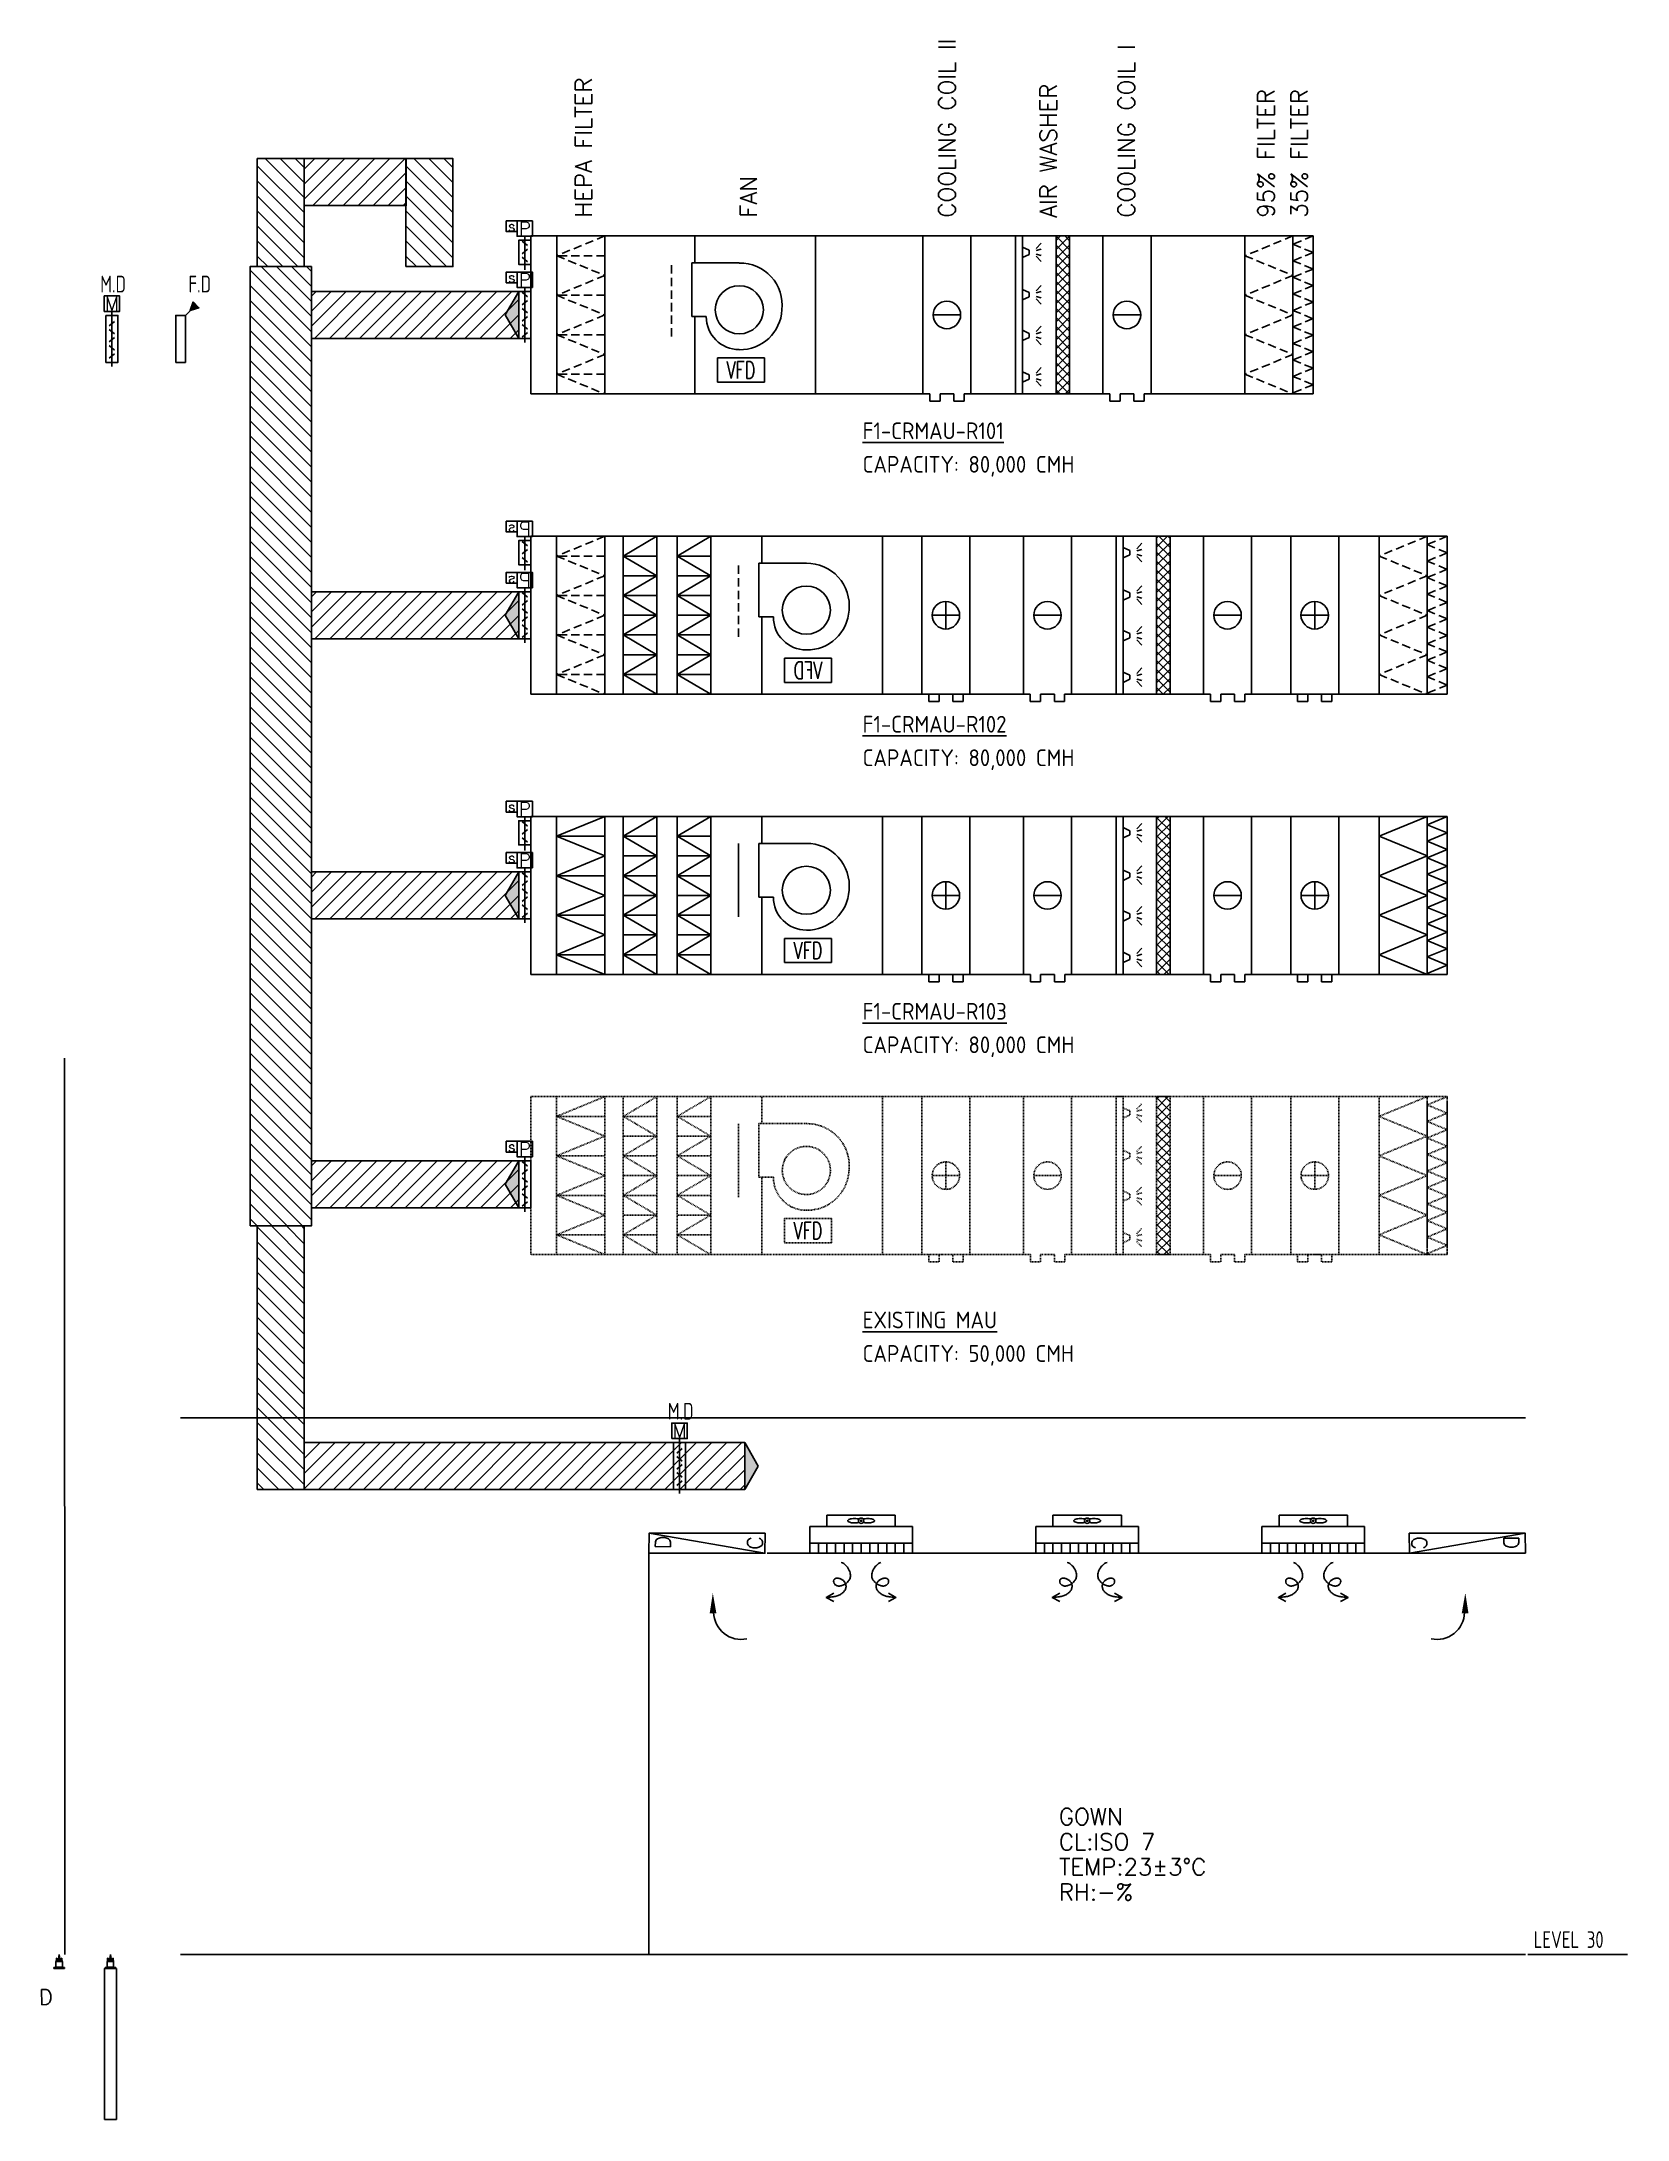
# Model space of a CAD drawing. Extents: x 41366 to 43339, y 84937 to 85507.
# Drawn here: x 43102.7 to 43339.2, y 85184.8 to 85494.6 of the extents above.
import ezdxf
from ezdxf.enums import TextEntityAlignment as Align

# ---------------------------------------------------------------- set-up
doc = ezdxf.new("R2010")
doc.units = 0
doc.header["$LTSCALE"] = 10
doc.linetypes.add('HIDDEN', pattern=[9.525, 6.35, -3.175])
doc.linetypes.add('HIDDEN2', pattern=[0.1875, 0.125, -0.0625])
for name, color, linetype in [('A-DETL-01', 1, 'Continuous'), ('M-CEQPM-MAU', 22, 'Continuous'), ('M-CEQPM-TEXT', 3, 'Continuous'), ('M-CMDUCT-LINE', 15, 'Continuous'), ('M-CMDUCT-TEXT', 3, 'Continuous'), ('M-EQPM-TXT', 4, 'Continuous'), ('M-HVAC-CMDUCT', 150, 'Continuous'), ('M-HVAC-DAPR', 2, 'Continuous'), ('U-EX-TXT', 4, 'Continuous')]:
    doc.layers.add(name, color=color, linetype=linetype)
doc.styles.add('AA-TXT', font='isocp.shx', dxfattribs={"bigfont": 'chineset.shx'})
doc.styles.add('STDTEXT', font='simplex.shx', dxfattribs={"bigfont": 'china.shx'})

msp = doc.modelspace()

# ---------------------------------------------------------------- texts
at = {"layer": 'M-CEQPM-MAU', "ltscale": 0.1, "style": 'STDTEXT', "width": 0.7}
msp.add_text('VFD', height=2.5, dxfattribs=at).set_placement((43217.015, 85359.083), align=Align.MIDDLE)
at = {"layer": 'M-CEQPM-MAU', "color": 252, "linetype": 'HIDDEN2', "ltscale": 0.1, "style": 'STDTEXT', "width": 0.7}
msp.add_text('VFD', height=2.5, dxfattribs=at).set_placement((43217.015, 85317.303), align=Align.MIDDLE)
at = {"layer": 'M-CEQPM-MAU', "style": 'STDTEXT'}
for s, rotation, p in [('D', 89, (43195.385, 85270.828)), ('C', 89, (43209.11, 85270.731)), ('C', 271, (43308.186, 85270.731)), ('D', 271, (43321.911, 85270.828)), ('D', 1, (43103.376, 85203.015))]:
    msp.add_text(s, height=2.25, rotation=rotation, dxfattribs=at).set_placement(p, align=Align.MIDDLE)
at = {"layer": 'M-CEQPM-TEXT', "style": 'AA-TXT', "width": 0.8}
msp.add_text('LEVEL 30', height=2.5, dxfattribs=at).set_placement((43325.23, 85210.342))
at = {"layer": 'M-CMDUCT-TEXT', "style": 'STDTEXT'}
for s, p in [('GOWN', (43254.44, 85229.93)), ('CL:ISO 7', (43254.44, 85226.18)), ('TEMP:23%%P3%%DC', (43254.44, 85222.43)), ('RH:-%%%', (43254.44, 85218.68))]:
    msp.add_text(s, height=2.5, dxfattribs=at).set_placement(p, align=Align.MIDDLE_LEFT)
at = {"layer": 'M-EQPM-TXT', "style": 'AA-TXT'}
for s, p in [('%%UF1-CRMAU-R101', (43225.157, 85435.332)), ('%%UF1-CRMAU-R102', (43225.157, 85391.577)), ('%%UF1-CRMAU-R103', (43225.157, 85348.773)), ('%%UEXISTING MAU', (43225.157, 85302.74))]:
    msp.add_text(s, height=2.5, dxfattribs=at).set_placement(p)
at = {"layer": 'M-EQPM-TXT', "color": 3, "style": 'AA-TXT'}
for s, p in [('CAPACITY: 80,000 CMH', (43225.157, 85430.332)), ('CAPACITY: 80,000 CMH', (43225.157, 85386.577)), ('CAPACITY: 80,000 CMH', (43225.157, 85343.773)), ('CAPACITY: 50,000 CMH', (43225.157, 85297.74))]:
    msp.add_text(s, height=2.5, dxfattribs=at).set_placement(p)
at = {"layer": 'M-HVAC-DAPR', "style": 'STDTEXT'}
for p in [(43113.22, 85455.54), (43197.854, 85287.463)]:
    msp.add_text('M', height=2, dxfattribs=at).set_placement(p, align=Align.MIDDLE)
at = {"layer": 'M-HVAC-DAPR', "ltscale": 0.1, "style": 'STDTEXT'}
for s, height, p in [('s', 1.5, (43172.833, 85380.531)), ('P', 2, (43174.783, 85380.181)), ('P', 2, (43174.783, 85372.547)), ('s', 1.5, (43172.833, 85372.897)), ('P', 2, (43174.783, 85329.483)), ('s', 1.5, (43172.833, 85329.833))]:
    msp.add_text(s, height=height, dxfattribs=at).set_placement(p, align=Align.MIDDLE)
at = {"layer": 'U-EX-TXT', "style": 'AA-TXT', "width": 0.8}
for s, p in [('M.D', (43113.395, 85458.462)), ('F.D', (43126.315, 85458.462)), ('M.D', (43198.029, 85290.384))]:
    msp.add_text(s, height=2.5, dxfattribs=at).set_placement(p, align=Align.MIDDLE_CENTER)

# ---------------------------------------------------------------- blocks, each defined once
blk = doc.blocks.new('A$Ccbe076c2')
at = {"layer": 'M-CEQPM-MAU'}
h = blk.add_hatch(dxfattribs=at)
h.set_pattern_fill('ANSI37', color=256, scale=0.3, style=0)
h.set_pattern_definition([(135, (42153.1325, 84960.1884), (0.6735192, 0.6735192), []), (45, (42153.1325, 84960.1884), (0.6735192, -0.6735192), [])])
h.paths.add_polyline_path([(41933.61, 85495.62), (41933.61, 85472.06), (41935.61, 85472.06), (41935.61, 85495.62)])
at = {"layer": 'M-HVAC-CMDUCT'}
blk.add_hatch(color=256, dxfattribs=at).paths.add_polyline_path([(42030.73, 85480.34), (42032.75, 85483.84), (42030.73, 85487.34)])
at = {"layer": 'M-CEQPM-MAU'}
for p, q in [((41892.27, 85495.62), (42028.93, 85495.62)), ((41892.27, 85494.62), (41892.27, 85495.62)), ((41892.27, 85495.62), (41892.27, 85472.06)), ((41892.27, 85494.62), (41892.27, 85473.06)), ((41895.27, 85494.62), (41895.27, 85495.62)), ((41895.27, 85495.62), (41895.27, 85472.06)), ((41895.27, 85494.62), (41895.27, 85473.06)), ((41902.44, 85495.62), (41902.44, 85472.06)), ((41908.44, 85495.62), (41908.44, 85472.06)), ((41915.61, 85495.62), (41915.61, 85472.06)), ((41921.44, 85495.62), (41921.44, 85472.06)), ((41928.61, 85495.62), (41928.61, 85472.06)), ((41933.61, 85495.62), (41933.61, 85472.06)), ((41933.61, 85495.62), (41933.61, 85472.06)), ((41933.61, 85495.62), (41933.61, 85472.06)), ((41933.61, 85495.62), (41935.61, 85495.62)), ((41935.61, 85495.62), (41935.61, 85472.06)), ((41938.57, 85493.77), (41937.82, 85494.57)), ((41940.61, 85495.62), (41941.63, 85495.62)), ((41940.61, 85495.62), (41940.61, 85472.06)), ((41941.63, 85495.62), (41941.63, 85472.06)), ((41948.29, 85495.62), (41948.29, 85472.06)), ((41955.46, 85495.62), (41955.46, 85472.06)), ((41963.44, 85495.62), (41963.44, 85472.06)), ((41970.61, 85495.62), (41970.61, 85472.06)), ((41976.46, 85495.62), (41976.46, 85472.06)), ((41994.46, 85491.59), (41994.46, 85495.62)), ((42017.9, 85495.62), (42017.9, 85472.06)), ((42025.07, 85495.62), (42025.07, 85472.06)), ((42028.93, 85472.06), (42028.93, 85495.62)), ((41938.57, 85493.44), (41937.82, 85493.65)), ((41938.57, 85492.92), (41937.82, 85492.71)), ((41938.57, 85492.59), (41937.82, 85491.79)), ((41940.61, 85493.95), (41939.59, 85493.49)), ((41939.59, 85493.49), (41939.59, 85492.87)), ((41940.61, 85492.41), (41939.59, 85492.87)), ((41987.84, 85491.59), (41994.94, 85491.59)), ((41994.94, 85491.59), (41994.94, 85483.59)), ((41938.57, 85487.45), (41937.82, 85488.25)), ((41912.03, 85485.89), (41912.03, 85481.79)), ((41938.57, 85487.12), (41937.82, 85487.33)), ((41938.57, 85486.6), (41937.82, 85486.39)), ((41938.57, 85486.27), (41937.82, 85485.47)), ((41940.61, 85487.63), (41939.59, 85487.17)), ((41939.59, 85487.17), (41939.59, 85486.55)), ((41940.61, 85486.09), (41939.59, 85486.55)), ((41967.03, 85485.89), (41967.03, 85481.79)), ((41909.98, 85483.84), (41914.07, 85483.84)), ((41922.98, 85483.84), (41927.07, 85483.84)), ((41938.57, 85481.38), (41937.82, 85482.18)), ((41949.83, 85483.84), (41953.92, 85483.84)), ((41964.98, 85483.84), (41969.07, 85483.84)), ((41992.76, 85483.59), (41994.94, 85483.59)), ((41994.46, 85472.06), (41994.46, 85483.59)), ((41938.57, 85481.05), (41937.82, 85481.26)), ((41938.57, 85480.53), (41937.82, 85480.32)), ((41938.57, 85480.2), (41937.82, 85479.4)), ((41940.61, 85481.56), (41939.59, 85481.1)), ((41939.59, 85481.1), (41939.59, 85480.48)), ((41940.61, 85480.02), (41939.59, 85480.48)), ((41938.57, 85475.18), (41937.82, 85475.99)), ((41991.1, 85477.43), (41984.09, 85477.43)), ((41984.09, 85473.82), (41984.09, 85477.43)), ((41991.1, 85477.43), (41991.1, 85473.82)), ((41892.27, 85472.06), (41892.27, 85473.06)), ((41895.27, 85472.06), (41895.27, 85473.06)), ((41938.57, 85474.85), (41937.82, 85475.06)), ((41938.57, 85474.33), (41937.82, 85474.13)), ((41938.57, 85474.01), (41937.82, 85473.2)), ((41940.61, 85475.36), (41939.59, 85474.9)), ((41939.59, 85474.9), (41939.59, 85474.29)), ((41940.61, 85473.82), (41939.59, 85474.29)), ((41991.1, 85473.82), (41984.09, 85473.82)), ((41922.47, 85472.06), (41892.27, 85472.06)), ((41895.27, 85472.21), (41894.93, 85472.06)), ((41909.47, 85472.06), (41909.47, 85470.98)), ((41909.47, 85470.98), (41911, 85470.98)), ((41913.05, 85472.06), (41911, 85472.06)), ((41911, 85470.98), (41911, 85472.06)), ((41913.05, 85470.98), (41913.05, 85472.06)), ((41914.59, 85470.98), (41913.05, 85470.98)), ((41914.59, 85472.06), (41914.59, 85470.98)), ((41922.47, 85472.06), (41922.47, 85470.98)), ((41922.47, 85470.98), (41924, 85470.98)), ((41926.05, 85472.06), (41924, 85472.06)), ((41924, 85470.98), (41924, 85472.06)), ((41926.05, 85470.98), (41926.05, 85472.06)), ((41927.59, 85470.98), (41926.05, 85470.98)), ((41927.59, 85472.06), (41927.59, 85470.98)), ((41949.32, 85472.06), (41927.59, 85472.06)), ((41933.61, 85472.06), (41935.61, 85472.06)), ((41940.61, 85472.06), (41941.63, 85472.06)), ((41949.32, 85472.06), (41949.32, 85470.98)), ((41949.32, 85470.98), (41950.85, 85470.98)), ((41952.9, 85472.06), (41950.85, 85472.06)), ((41950.85, 85470.98), (41950.85, 85472.06)), ((41952.9, 85470.98), (41952.9, 85472.06)), ((41954.44, 85470.98), (41952.9, 85470.98)), ((41954.44, 85472.06), (42028.93, 85472.06)), ((41954.44, 85472.06), (41954.44, 85470.98)), ((41973.46, 85472.06), (41956.46, 85472.06)), ((41964.47, 85472.06), (41964.47, 85470.98)), ((41964.47, 85470.98), (41966, 85470.98)), ((41968.05, 85472.06), (41966, 85472.06)), ((41966, 85470.98), (41966, 85472.06)), ((41968.05, 85470.98), (41968.05, 85472.06)), ((41969.59, 85470.98), (41968.05, 85470.98)), ((41969.59, 85472.06), (41969.59, 85470.98))]:
    blk.add_line(p, q, dxfattribs=at)
at = {"layer": 'M-CEQPM-MAU', "linetype": 'HIDDEN2'}
for p, q in [((41892.27, 85495.62), (41895.27, 85494.38)), ((41895.27, 85495.62), (41902.44, 85492.67)), ((42017.9, 85495.62), (42025.07, 85492.67)), ((41895.27, 85494.38), (41892.27, 85493.15)), ((41892.27, 85493.15), (41895.27, 85491.92)), ((41895.27, 85491.92), (41892.27, 85490.69)), ((41902.44, 85492.67), (41895.27, 85489.73)), ((41997.96, 85480.63), (41997.96, 85491.59)), ((42025.07, 85492.67), (42017.9, 85489.73)), ((42017.9, 85492.67), (42025.07, 85492.67)), ((41892.27, 85490.69), (41895.27, 85489.46)), ((41895.27, 85489.46), (41892.27, 85488.22)), ((41892.27, 85488.22), (41895.27, 85486.99)), ((41895.27, 85489.73), (41902.44, 85486.78)), ((42017.9, 85489.73), (42025.07, 85486.78)), ((41895.27, 85486.99), (41892.27, 85485.76)), ((41892.27, 85485.76), (41895.27, 85484.53)), ((41902.44, 85486.78), (41895.27, 85483.84)), ((42025.07, 85486.78), (42017.9, 85483.84)), ((42017.9, 85486.78), (42025.07, 85486.78)), ((41895.27, 85484.53), (41892.27, 85483.29)), ((41892.27, 85483.29), (41895.27, 85482.06)), ((41895.27, 85482.06), (41892.27, 85480.83)), ((41895.27, 85483.84), (41902.44, 85480.9)), ((42017.9, 85483.84), (42025.07, 85480.9)), ((41892.27, 85480.83), (41895.27, 85479.6)), ((41895.27, 85479.6), (41892.27, 85478.37)), ((41902.44, 85480.9), (41895.27, 85477.95)), ((42017.9, 85480.9), (42025.07, 85480.9)), ((42025.07, 85480.9), (42017.9, 85477.95)), ((41892.27, 85478.37), (41895.27, 85477.13)), ((41895.27, 85477.13), (41892.27, 85475.9)), ((41892.27, 85475.9), (41895.27, 85474.67)), ((41895.27, 85477.95), (41902.44, 85475.01)), ((42017.9, 85477.95), (42025.07, 85475.01)), ((41895.27, 85474.67), (41892.27, 85473.44)), ((41892.27, 85473.44), (41895.27, 85472.21)), ((41902.44, 85475.01), (41895.27, 85472.06)), ((42025.07, 85475.01), (42017.9, 85472.06)), ((42017.9, 85475.01), (42025.07, 85475.01))]:
    blk.add_line(p, q, dxfattribs=at)
at = {"layer": 'M-CEQPM-MAU', "color": 252, "linetype": 'HIDDEN'}
for p, q in [((42002.09, 85495.62), (42002.09, 85472.06)), ((42002.09, 85495.62), (42007.09, 85492.67)), ((42007.09, 85495.62), (42007.09, 85472.06)), ((42010.14, 85495.62), (42010.14, 85472.06)), ((42010.14, 85495.62), (42015.14, 85492.67)), ((42015.14, 85495.62), (42015.14, 85472.06)), ((42007.09, 85492.67), (42002.09, 85489.73)), ((42002.09, 85492.67), (42007.09, 85492.67)), ((42015.14, 85492.67), (42010.14, 85489.73)), ((42010.14, 85492.67), (42015.14, 85492.67)), ((42002.09, 85489.73), (42007.09, 85486.78)), ((42002.09, 85489.73), (42007.09, 85489.73)), ((42010.14, 85489.73), (42015.14, 85486.78)), ((42010.14, 85489.73), (42015.14, 85489.73)), ((42007.09, 85486.78), (42002.09, 85483.84)), ((42002.09, 85486.78), (42007.09, 85486.78)), ((42015.14, 85486.78), (42010.14, 85483.84)), ((42010.14, 85486.78), (42015.14, 85486.78)), ((42002.09, 85483.84), (42007.09, 85480.9)), ((42002.09, 85483.84), (42007.09, 85483.84)), ((42010.14, 85483.84), (42015.14, 85480.9)), ((42010.14, 85483.84), (42015.14, 85483.84)), ((42002.09, 85480.9), (42007.09, 85480.9)), ((42007.09, 85480.9), (42002.09, 85477.95)), ((42010.14, 85480.9), (42015.14, 85480.9)), ((42015.14, 85480.9), (42010.14, 85477.95)), ((42002.09, 85477.95), (42007.09, 85475.01)), ((42002.09, 85477.95), (42007.09, 85477.95)), ((42010.14, 85477.95), (42015.14, 85475.01)), ((42010.14, 85477.95), (42015.14, 85477.95)), ((42007.09, 85475.01), (42002.09, 85472.06)), ((42002.09, 85475.01), (42007.09, 85475.01)), ((42015.14, 85475.01), (42010.14, 85472.06)), ((42010.14, 85475.01), (42015.14, 85475.01))]:
    blk.add_line(p, q, dxfattribs=at)
at = {"layer": 'M-CEQPM-MAU'}
for centre, radius in [((41987.84, 85484.61), 3.59), ((41912.03, 85483.84), 2.05), ((41925.03, 85483.84), 2.05), ((41951.88, 85483.84), 2.05), ((41967.03, 85483.84), 2.05)]:
    blk.add_circle(centre, radius, dxfattribs=at)
for centre, radius, start, end in [((41987.73, 85485.3), 6.29, 89.0414, 186.2437), ((41987.74, 85484.93), 6.27, 182.8892, 270.9291), ((41987.84, 85483.59), 4.92, 270, 0)]:
    blk.add_arc(centre, radius, start, end, dxfattribs=at)
at = {"layer": 'M-HVAC-CMDUCT'}
for p, q in [((41892.27, 85495.62), (41892.27, 85472.06)), ((42030.73, 85487.34), (42032.75, 85483.84)), ((42030.73, 85480.34), (42030.73, 85487.34)), ((42030.73, 85480.34), (42032.75, 85483.84))]:
    blk.add_line(p, q, dxfattribs=at)
at = {"layer": 'M-HVAC-DAPR'}
for p, q in [((42029.43, 85494.18), (42030.23, 85494.85)), ((42029.83, 85495.57), (42029.83, 85490.55)), ((42030.23, 85492.98), (42029.43, 85493.65)), ((42029.43, 85491.78), (42030.23, 85492.45)), ((42029.43, 85486.54), (42030.23, 85487.22)), ((42030.23, 85485.34), (42029.43, 85486.02)), ((42029.83, 85487.94), (42029.83, 85479.74)), ((42029.43, 85484.14), (42030.23, 85484.82)), ((42030.23, 85482.94), (42029.43, 85483.62)), ((42029.43, 85481.74), (42030.23, 85482.42)), ((42030.23, 85480.54), (42029.43, 85481.22))]:
    blk.add_line(p, q, dxfattribs=at)
for points in [[(42028.68, 85495.57), (42028.68, 85497.87), (42030.98, 85497.87), (42030.98, 85495.57)], [(42030.98, 85496.27), (42032.58, 85496.27), (42032.58, 85497.87), (42030.98, 85497.87)], [(42028.93, 85494.97), (42030.73, 85494.97), (42030.73, 85491.38), (42028.93, 85491.38)], [(42028.68, 85487.94), (42028.68, 85490.24), (42030.98, 85490.24), (42030.98, 85487.94)], [(42030.98, 85488.64), (42032.58, 85488.64), (42032.58, 85490.24), (42030.98, 85490.24)], [(42028.93, 85487.34), (42030.73, 85487.34), (42030.73, 85480.34), (42028.93, 85480.34)]]:
    blk.add_lwpolyline(points, close=True, dxfattribs=at)
at = {"layer": 'M-HVAC-DAPR', "const_width": 0.1}
for points in [[(42029.88, 85494.51, 1), (42029.78, 85494.51, 1)], [(42029.88, 85493.31, 1), (42029.78, 85493.31, 1)], [(42029.88, 85492.11, 1), (42029.78, 85492.11, 1)], [(42029.88, 85486.88, 1), (42029.78, 85486.88, 1)], [(42029.88, 85485.68, 1), (42029.78, 85485.68, 1)], [(42029.88, 85484.48, 1), (42029.78, 85484.48, 1)], [(42029.88, 85483.28, 1), (42029.78, 85483.28, 1)], [(42029.88, 85482.08, 1), (42029.78, 85482.08, 1)], [(42029.88, 85480.88, 1), (42029.78, 85480.88, 1)]]:
    blk.add_lwpolyline(points, format="xyb", close=True, dxfattribs=at)
at = {"layer": 'M-CEQPM-MAU', "style": 'STDTEXT', "width": 0.7}
blk.add_text('VFD', height=2.5, dxfattribs=at).set_placement((41987.6, 85475.63), align=Align.MIDDLE)
at = {"layer": 'M-HVAC-DAPR', "style": 'STDTEXT'}
for s, height, p in [('P', 2, (42029.83, 85496.72)), ('s', 1.5, (42031.78, 85497.07)), ('P', 2, (42029.83, 85489.09)), ('s', 1.5, (42031.78, 85489.44))]:
    blk.add_text(s, height=height, dxfattribs=at).set_placement(p, align=Align.MIDDLE)
blk = doc.blocks.new('A$Cc54639ed')
at = {"layer": 'M-CEQPM-MAU'}
h = blk.add_hatch(dxfattribs=at)
h.set_pattern_fill('ANSI37', color=256, scale=0.3, style=0)
h.set_pattern_definition([(135, (197.57255, -510.7917), (0.6735192, 0.6735192), []), (45, (197.57255, -510.7917), (0.6735192, -0.6735192), [])])
h.paths.add_polyline_path([(84.14, 24.64), (84.14, 1.08), (82.14, 1.08), (82.14, 24.64)])
at = {"layer": 'M-HVAC-CMDUCT'}
blk.add_hatch(color=256, dxfattribs=at).paths.add_polyline_path([(2.02, 9.36), (0, 12.86), (2.02, 16.36)])
at = {"layer": 'M-CEQPM-MAU'}
for p, q in [((120.47, 24.64), (3.82, 24.64)), ((3.82, 1.08), (3.82, 24.64)), ((7.68, 24.64), (7.68, 1.08)), ((14.85, 24.64), (14.85, 1.08)), ((28.29, 20.61), (28.29, 24.64)), ((46.29, 24.64), (46.29, 1.08)), ((62.29, 24.64), (62.29, 1.08)), ((69.46, 24.64), (69.46, 1.08)), ((77.14, 24.64), (76.11, 24.64)), ((76.11, 24.64), (76.11, 1.08)), ((77.14, 24.64), (77.14, 1.08)), ((77.14, 22.97), (78.16, 22.51)), ((77.14, 21.43), (78.16, 21.89)), ((78.16, 22.51), (78.16, 21.89)), ((79.17, 22.79), (79.92, 23.59)), ((79.17, 22.46), (79.92, 22.67)), ((79.17, 21.94), (79.92, 21.73)), ((82.14, 24.64), (82.14, 1.08)), ((84.14, 24.64), (82.14, 24.64)), ((84.14, 24.64), (84.14, 1.08)), ((84.14, 24.64), (84.14, 1.08)), ((84.14, 24.64), (84.14, 1.08)), ((89.14, 24.64), (89.14, 1.08)), ((96.31, 24.64), (96.31, 1.08)), ((110.31, 24.64), (110.31, 1.08)), ((117.47, 23.64), (117.47, 24.64)), ((117.47, 24.64), (117.47, 1.08)), ((117.47, 23.64), (117.47, 2.08)), ((120.47, 23.64), (120.47, 24.64)), ((120.47, 24.64), (120.47, 1.08)), ((120.47, 23.64), (120.47, 2.08)), ((27.81, 20.61), (27.81, 12.61)), ((34.91, 20.61), (27.81, 20.61)), ((79.17, 21.61), (79.92, 20.81)), ((77.14, 16.65), (78.16, 16.19)), ((77.14, 15.11), (78.16, 15.57)), ((78.16, 16.19), (78.16, 15.57)), ((79.17, 16.47), (79.92, 17.27)), ((79.17, 16.14), (79.92, 16.35)), ((79.17, 15.62), (79.92, 15.41)), ((29.99, 12.61), (27.81, 12.61)), ((28.29, 1.08), (28.29, 12.61)), ((67.92, 12.86), (63.82, 12.86)), ((79.17, 15.29), (79.92, 14.49)), ((94.77, 12.86), (90.67, 12.86)), ((77.14, 10.58), (78.16, 10.12)), ((77.14, 9.04), (78.16, 9.5)), ((78.16, 10.12), (78.16, 9.5)), ((79.17, 10.4), (79.92, 11.2)), ((79.17, 10.07), (79.92, 10.28)), ((79.17, 9.55), (79.92, 9.34)), ((31.65, 6.45), (38.66, 6.45)), ((31.65, 6.45), (31.65, 2.84)), ((38.66, 2.84), (38.66, 6.45)), ((79.17, 9.22), (79.92, 8.42)), ((77.14, 4.38), (78.16, 3.92)), ((77.14, 2.84), (78.16, 3.31)), ((78.16, 3.92), (78.16, 3.31)), ((79.17, 4.2), (79.92, 5.01)), ((79.17, 3.87), (79.92, 4.08)), ((79.17, 3.35), (79.92, 3.15)), ((63.31, 1.08), (3.82, 1.08)), ((31.65, 2.84), (38.66, 2.84)), ((49.29, 1.08), (61.29, 1.08)), ((63.31, 1.08), (63.31, 0)), ((63.31, 0), (64.85, 0)), ((64.85, 1.08), (66.9, 1.08)), ((64.85, 0), (64.85, 1.08)), ((66.9, 0), (66.9, 1.08)), ((68.43, 0), (66.9, 0)), ((68.43, 1.08), (68.43, 0)), ((68.43, 1.08), (90.16, 1.08)), ((77.14, 1.08), (76.11, 1.08)), ((79.17, 3.03), (79.92, 2.22)), ((84.14, 1.08), (82.14, 1.08)), ((90.16, 1.08), (90.16, 0)), ((90.16, 0), (91.7, 0)), ((91.7, 1.08), (93.75, 1.08)), ((91.7, 0), (91.7, 1.08)), ((93.75, 0), (93.75, 1.08)), ((95.28, 0), (93.75, 0)), ((95.28, 1.08), (95.28, 0)), ((95.28, 1.08), (120.47, 1.08)), ((117.47, 1.08), (117.47, 2.08)), ((117.47, 1.23), (117.82, 1.08)), ((120.47, 1.08), (120.47, 2.08))]:
    blk.add_line(p, q, dxfattribs=at)
at = {"layer": 'M-CEQPM-MAU', "linetype": 'HIDDEN2'}
for p, q in [((14.85, 24.64), (7.68, 21.69)), ((7.68, 21.69), (14.85, 18.75)), ((14.85, 21.69), (7.68, 21.69)), ((117.47, 24.64), (110.31, 21.69)), ((110.31, 21.69), (117.47, 18.75)), ((120.47, 24.64), (117.47, 23.4)), ((117.47, 23.4), (120.47, 22.17)), ((120.47, 22.17), (117.47, 20.94)), ((14.85, 18.75), (7.68, 15.8)), ((24.79, 9.65), (24.79, 20.61)), ((117.47, 18.75), (110.31, 15.8)), ((117.47, 20.94), (120.47, 19.71)), ((120.47, 19.71), (117.47, 18.48)), ((7.68, 15.8), (14.85, 12.86)), ((14.85, 15.8), (7.68, 15.8)), ((110.31, 15.8), (117.47, 12.86)), ((117.47, 18.48), (120.47, 17.24)), ((120.47, 17.24), (117.47, 16.01)), ((117.47, 16.01), (120.47, 14.78)), ((14.85, 12.86), (7.68, 9.92)), ((117.47, 12.86), (110.31, 9.92)), ((120.47, 14.78), (117.47, 13.55)), ((117.47, 13.55), (120.47, 12.31)), ((14.85, 9.92), (7.68, 9.92)), ((7.68, 9.92), (14.85, 6.97)), ((110.31, 9.92), (117.47, 6.97)), ((120.47, 12.31), (117.47, 11.08)), ((117.47, 11.08), (120.47, 9.85)), ((120.47, 9.85), (117.47, 8.62)), ((14.85, 6.97), (7.68, 4.03)), ((117.47, 6.97), (110.31, 4.03)), ((117.47, 8.62), (120.47, 7.39)), ((120.47, 7.39), (117.47, 6.15)), ((7.68, 4.03), (14.85, 1.08)), ((14.85, 4.03), (7.68, 4.03)), ((110.31, 4.03), (117.47, 1.08)), ((117.47, 6.15), (120.47, 4.92)), ((120.47, 4.92), (117.47, 3.69)), ((117.47, 3.69), (120.47, 2.46)), ((120.47, 2.46), (117.47, 1.23))]:
    blk.add_line(p, q, dxfattribs=at)
at = {"layer": 'M-CEQPM-MAU'}
for centre, radius in [((34.91, 13.63), 3.59), ((65.87, 12.86), 2.05), ((92.72, 12.86), 2.05)]:
    blk.add_circle(centre, radius, dxfattribs=at)
for centre, radius, start, end in [((35.02, 14.32), 6.29, 353.7563, 90.9586), ((34.91, 12.61), 4.92, 180, 270), ((35.01, 13.95), 6.27, 269.0709, 357.1108)]:
    blk.add_arc(centre, radius, start, end, dxfattribs=at)
at = {"layer": 'M-HVAC-CMDUCT'}
for p, q in [((120.47, 24.64), (120.47, 1.08)), ((2.02, 16.36), (0, 12.86)), ((2.02, 9.36), (2.02, 16.36)), ((2.02, 9.36), (0, 12.86))]:
    blk.add_line(p, q, dxfattribs=at)
at = {"layer": 'M-HVAC-DAPR'}
for p, q in [((3.32, 23.2), (2.52, 23.87)), ((2.52, 22), (3.32, 22.67)), ((2.92, 24.59), (2.92, 19.57)), ((3.32, 20.8), (2.52, 21.47)), ((3.32, 15.56), (2.52, 16.24)), ((2.92, 16.96), (2.92, 8.76)), ((2.52, 14.36), (3.32, 15.04)), ((3.32, 13.16), (2.52, 13.84)), ((2.52, 11.96), (3.32, 12.64)), ((3.32, 10.76), (2.52, 11.44)), ((2.52, 9.56), (3.32, 10.24))]:
    blk.add_line(p, q, dxfattribs=at)
for points in [[(1.77, 25.29), (0.17, 25.29), (0.17, 26.89), (1.77, 26.89)], [(4.07, 24.59), (4.07, 26.89), (1.77, 26.89), (1.77, 24.59)], [(3.82, 23.99), (2.02, 23.99), (2.02, 20.4), (3.82, 20.4)], [(1.77, 17.66), (0.17, 17.66), (0.17, 19.26), (1.77, 19.26)], [(4.07, 16.96), (4.07, 19.26), (1.77, 19.26), (1.77, 16.96)], [(3.82, 16.36), (2.02, 16.36), (2.02, 9.36), (3.82, 9.36)]]:
    blk.add_lwpolyline(points, close=True, dxfattribs=at)
at = {"layer": 'M-HVAC-DAPR', "const_width": 0.1}
for points in [[(2.87, 23.53, -1), (2.97, 23.53, -1)], [(2.87, 22.33, -1), (2.97, 22.33, -1)], [(2.87, 21.13, -1), (2.97, 21.13, -1)], [(2.87, 15.9, -1), (2.97, 15.9, -1)], [(2.87, 14.7, -1), (2.97, 14.7, -1)], [(2.87, 13.5, -1), (2.97, 13.5, -1)], [(2.87, 12.3, -1), (2.97, 12.3, -1)], [(2.87, 11.1, -1), (2.97, 11.1, -1)], [(2.87, 9.9, -1), (2.97, 9.9, -1)]]:
    blk.add_lwpolyline(points, format="xyb", close=True, dxfattribs=at)
at = {"layer": 'M-CEQPM-MAU', "style": 'STDTEXT', "width": 0.7}
blk.add_text('VFD', height=2.5, dxfattribs=at).set_placement((35.15, 4.65), align=Align.MIDDLE)
at = {"layer": 'M-CMDUCT-TEXT', "style": 'STDTEXT'}
for s, p in [('COOLING COIL II', (65.88, 27.38)), ('COOLING COIL I', (92.63, 27.38)), ('HEPA FILTER', (11.67, 27.38)), ('AIR WASHER', (80.99, 27.33)), ('95% FILTER', (113.45, 27.38)), ('35% FILTER', (118.41, 27.38)), ('FAN', (36.29, 27.38))]:
    blk.add_text(s, height=2.5, rotation=90, dxfattribs=at).set_placement(p, align=Align.MIDDLE_LEFT)
at = {"layer": 'M-HVAC-DAPR', "style": 'STDTEXT'}
for s, height, p in [('s', 1.5, (0.97, 26.09)), ('P', 2, (2.92, 25.74)), ('s', 1.5, (0.97, 18.46)), ('P', 2, (2.92, 18.11))]:
    blk.add_text(s, height=height, dxfattribs=at).set_placement(p, align=Align.MIDDLE)

# ---------------------------------------------------------------- hatches: boundary and pattern name
at = {"layer": 'M-CEQPM-MAU', "ltscale": 0.1}
h = msp.add_hatch(dxfattribs=at)
h.set_pattern_fill('ANSI37', color=256, scale=0.3, style=0)
h.set_pattern_definition([(135, (43410.5678, 84986.8125), (0.6735192, 0.6735192), []), (45, (43410.5678, 84986.8125), (0.6735192, -0.6735192), [])])
h.paths.add_polyline_path([(43271.001, 85379.073), (43271.001, 85355.521), (43269.001, 85355.521), (43269.001, 85379.073)])
at = {"layer": 'M-CEQPM-MAU', "linetype": 'HIDDEN2', "ltscale": 0.1}
h = msp.add_hatch(dxfattribs=at)
h.set_pattern_fill('ANSI37', color=252, scale=0.3, style=0)
h.set_pattern_definition([(135, (43410.5678, 84945.0328), (0.6735192, 0.6735192), []), (45, (43410.5678, 84945.0328), (0.6735192, -0.6735192), [])])
h.paths.add_polyline_path([(43271.001, 85337.293), (43271.001, 85313.741), (43269.001, 85313.741), (43269.001, 85337.293)])
at = {"layer": 'M-CMDUCT-LINE'}
h = msp.add_hatch(dxfattribs=at)
h.set_pattern_fill('ANSI31', color=256, scale=0.5, angle=90, style=0)
h.set_pattern_definition([(135, (43314.3506, 86293.4662), (-1.122532, -1.122532), [])])
h.paths.add_polyline_path([(43134.898, 85461.081), (43134.898, 85477.178), (43141.898, 85477.178), (43141.898, 85461.081)])
h = msp.add_hatch(dxfattribs=at)
h.set_pattern_fill('ANSI31', color=256, scale=0.5, style=0)
h.set_pattern_definition([(45, (43974.2833, 85297.7253), (-1.122532, 1.122532), [])])
h.paths.add_polyline_path([(43141.898, 85477.178), (43157.12, 85477.178), (43157.12, 85470.178), (43141.898, 85470.178)])
h = msp.add_hatch(dxfattribs=at)
h.set_pattern_fill('ANSI31', color=256, scale=0.5, angle=90, style=0)
h.set_pattern_definition([(135, (43336.5162, 86293.4662), (-1.122532, -1.122532), [])])
h.paths.add_polyline_path([(43157.064, 85461.081), (43157.064, 85477.178), (43164.064, 85477.178), (43164.064, 85461.081)])
h = msp.add_hatch(dxfattribs=at)
h.set_pattern_fill('ANSI31', color=256, scale=0.5, angle=90, style=0)
h.set_pattern_definition([(135, (43308.4281, 86042.492), (-1.122532, -1.122532), [])])
h.paths.add_polyline_path([(43133.821, 85318.009), (43133.821, 85461.081), (43142.976, 85461.081), (43142.976, 85318.009)])
h = msp.add_hatch(dxfattribs=at)
h.set_pattern_fill('ANSI31', color=256, scale=0.5, style=0)
h.set_pattern_definition([(45, (43857.7528, 85277.9036), (-1.122532, 1.122532), [])])
h.paths.add_polyline_path([(43142.976, 85457.356), (43173.883, 85457.356), (43173.883, 85450.356), (43142.976, 85450.356)])
h = msp.add_hatch(dxfattribs=at)
h.set_pattern_fill('ANSI31', color=256, scale=0.5, style=0)
h.set_pattern_definition([(45, (43821.901, 85233.1243), (-1.122532, 1.122532), [])])
h.paths.add_polyline_path([(43142.976, 85412.577), (43173.883, 85412.577), (43173.883, 85405.577), (43142.976, 85405.577)])
h = msp.add_hatch(dxfattribs=at)
h.set_pattern_fill('ANSI31', color=256, scale=0.5, style=0)
h.set_pattern_definition([(45, (43821.901, 85191.3445), (-1.122532, 1.122532), [])])
h.paths.add_polyline_path([(43142.976, 85370.797), (43173.883, 85370.797), (43173.883, 85363.797), (43142.976, 85363.797)])
h = msp.add_hatch(dxfattribs=at)
h.set_pattern_fill('ANSI31', color=256, scale=0.5, style=0)
h.set_pattern_definition([(45, (43821.901, 85148.2804), (-1.122532, 1.122532), [])])
h.paths.add_polyline_path([(43142.976, 85327.733), (43173.883, 85327.733), (43173.883, 85320.733), (43142.976, 85320.733)])
h = msp.add_hatch(dxfattribs=at)
h.set_pattern_fill('ANSI31', color=256, scale=0.5, angle=-90, style=0)
h.set_pattern_definition([(315, (42962.4457, 84354.3118), (1.122532, 1.122532), [])])
h.paths.add_polyline_path([(43141.898, 85278.713), (43141.898, 85318.009), (43134.898, 85318.009), (43134.898, 85278.713)])
h = msp.add_hatch(dxfattribs=at)
h.set_pattern_fill('ANSI31', color=256, scale=0.5, style=0)
h.set_pattern_definition([(45, (44076.1426, 85106.2604), (-1.122532, 1.122532), [])])
h.paths.add_polyline_path([(43207.586, 85285.713), (43141.898, 85285.713), (43141.898, 85278.713), (43207.586, 85278.713)])
at = {"layer": 'M-HVAC-CMDUCT', "ltscale": 0.1}
for points in [[(43173.883, 85363.797), (43171.862, 85367.297), (43173.883, 85370.797)], [(43173.883, 85320.733), (43171.862, 85324.233), (43173.883, 85327.733)]]:
    msp.add_hatch(color=256, dxfattribs=at).paths.add_polyline_path(points)
at = {"layer": 'M-HVAC-CMDUCT'}
msp.add_hatch(color=256, dxfattribs=at).paths.add_polyline_path([(43207.586, 85278.713), (43207.586, 85285.713), (43209.606, 85282.213)])
at = {"layer": 'M-HVAC-DAPR'}
msp.add_hatch(color=256, dxfattribs=at).paths.add_polyline_path([(43125.318, 85455.821), (43124.877, 85454.498), (43126.2, 85454.939)])

# ---------------------------------------------------------------- linework, layer by layer
at = {"layer": 'A-DETL-01', "linetype": 'Continuous'}
for p, q in [((43323.99, 85289.407), (43123.45, 85289.407)), ((43323.99, 85209.375), (43123.45, 85209.375))]:
    msp.add_line(p, q, dxfattribs=at)
at = {"layer": 'M-CEQPM-MAU', "ltscale": 0.1}
for p, q in [((43312.337, 85379.073), (43175.683, 85379.073)), ((43175.683, 85355.521), (43175.683, 85379.073)), ((43179.54, 85379.073), (43179.54, 85355.521)), ((43186.708, 85379.073), (43179.54, 85376.129)), ((43186.708, 85379.073), (43186.708, 85355.521)), ((43210.15, 85375.045), (43210.15, 85379.073)), ((43228.15, 85379.073), (43228.15, 85355.521)), ((43234.001, 85379.073), (43234.001, 85355.521)), ((43241.169, 85379.073), (43241.169, 85355.521)), ((43249.15, 85379.073), (43249.15, 85355.521)), ((43256.318, 85379.073), (43256.318, 85355.521)), ((43264.001, 85379.073), (43262.977, 85379.073)), ((43262.977, 85379.073), (43262.977, 85355.521)), ((43264.001, 85379.073), (43264.001, 85355.521)), ((43264.001, 85377.406), (43265.025, 85376.942)), ((43265.025, 85376.942), (43265.025, 85376.328)), ((43266.036, 85377.222), (43266.786, 85378.027)), ((43266.036, 85376.896), (43266.786, 85377.102)), ((43269.001, 85379.073), (43269.001, 85355.521)), ((43271.001, 85379.073), (43269.001, 85379.073)), ((43271.001, 85379.073), (43271.001, 85355.521)), ((43271.001, 85379.073), (43271.001, 85355.521)), ((43271.001, 85379.073), (43271.001, 85355.521)), ((43276.001, 85379.073), (43276.001, 85355.521)), ((43283.169, 85379.073), (43283.169, 85355.521)), ((43289.001, 85379.073), (43289.001, 85355.521)), ((43296.169, 85379.073), (43296.169, 85355.521)), ((43302.169, 85379.073), (43302.169, 85355.521)), ((43309.337, 85379.073), (43302.169, 85376.129)), ((43309.337, 85378.073), (43309.337, 85379.073)), ((43309.337, 85379.073), (43309.337, 85355.521)), ((43312.337, 85379.073), (43309.337, 85377.841)), ((43309.337, 85378.073), (43309.337, 85356.521)), ((43309.337, 85377.841), (43312.337, 85376.609)), ((43312.337, 85378.073), (43312.337, 85379.073)), ((43312.337, 85379.073), (43312.337, 85355.521)), ((43312.337, 85378.073), (43312.337, 85356.521)), ((43179.54, 85376.129), (43186.708, 85373.185)), ((43186.708, 85376.129), (43179.54, 85376.129)), ((43206.65, 85364.091), (43206.65, 85375.045)), ((43209.67, 85375.045), (43209.67, 85367.045)), ((43216.772, 85375.045), (43209.67, 85375.045)), ((43264.001, 85375.864), (43265.025, 85376.328)), ((43266.036, 85376.374), (43266.786, 85376.167)), ((43266.036, 85376.047), (43266.786, 85375.243)), ((43302.169, 85376.129), (43309.337, 85373.185)), ((43312.337, 85376.609), (43309.337, 85375.377)), ((43309.337, 85375.377), (43312.337, 85374.144)), ((43312.337, 85374.144), (43309.337, 85372.912)), ((43186.708, 85373.185), (43179.54, 85370.241)), ((43264.001, 85371.088), (43265.025, 85370.624)), ((43265.025, 85370.624), (43265.025, 85370.009)), ((43266.036, 85370.904), (43266.786, 85371.709)), ((43266.036, 85370.578), (43266.786, 85370.784)), ((43309.337, 85373.185), (43302.169, 85370.241)), ((43309.337, 85372.912), (43312.337, 85371.68)), ((43312.337, 85371.68), (43309.337, 85370.448)), ((43309.337, 85370.448), (43312.337, 85369.216)), ((43179.54, 85370.241), (43186.708, 85367.297)), ((43186.708, 85370.241), (43179.54, 85370.241)), ((43237.585, 85369.345), (43237.585, 85365.249)), ((43264.001, 85369.545), (43265.025, 85370.009)), ((43266.036, 85370.056), (43266.786, 85369.849)), ((43266.036, 85369.729), (43266.786, 85368.924)), ((43292.585, 85369.345), (43292.585, 85365.249)), ((43302.169, 85370.241), (43309.337, 85367.297)), ((43312.337, 85369.216), (43309.337, 85367.984)), ((43309.337, 85367.984), (43312.337, 85366.752)), ((43186.708, 85367.297), (43179.54, 85364.353)), ((43186.708, 85364.353), (43179.54, 85364.353)), ((43179.54, 85364.353), (43186.708, 85361.409)), ((43211.849, 85367.045), (43209.67, 85367.045)), ((43210.15, 85355.521), (43210.15, 85367.045)), ((43239.633, 85367.297), (43235.537, 85367.297)), ((43254.782, 85367.297), (43250.686, 85367.297)), ((43264.001, 85365.02), (43265.025, 85364.556)), ((43265.025, 85364.556), (43265.025, 85363.941)), ((43266.036, 85364.836), (43266.786, 85365.641)), ((43266.036, 85364.51), (43266.786, 85364.716)), ((43281.633, 85367.297), (43277.537, 85367.297)), ((43294.633, 85367.297), (43290.537, 85367.297)), ((43309.337, 85367.297), (43302.169, 85364.353)), ((43302.169, 85364.353), (43309.337, 85361.409)), ((43312.337, 85366.752), (43309.337, 85365.519)), ((43309.337, 85365.519), (43312.337, 85364.287)), ((43312.337, 85364.287), (43309.337, 85363.055)), ((43186.708, 85361.409), (43179.54, 85358.465)), ((43264.001, 85363.477), (43265.025, 85363.941)), ((43266.036, 85363.987), (43266.786, 85363.781)), ((43266.036, 85363.661), (43266.786, 85362.856)), ((43309.337, 85361.409), (43302.169, 85358.465)), ((43309.337, 85363.055), (43312.337, 85361.823)), ((43312.337, 85361.823), (43309.337, 85360.591)), ((43179.54, 85358.465), (43186.708, 85355.521)), ((43186.708, 85358.465), (43179.54, 85358.465)), ((43213.513, 85360.889), (43220.518, 85360.889)), ((43213.513, 85360.889), (43213.513, 85357.276)), ((43220.518, 85357.276), (43220.518, 85360.889)), ((43264.001, 85358.821), (43265.025, 85358.357)), ((43265.025, 85358.357), (43265.025, 85357.743)), ((43266.036, 85358.637), (43266.786, 85359.442)), ((43266.036, 85358.311), (43266.786, 85358.518)), ((43302.169, 85358.465), (43309.337, 85355.521)), ((43309.337, 85360.591), (43312.337, 85359.359)), ((43312.337, 85359.359), (43309.337, 85358.127)), ((43309.337, 85358.127), (43312.337, 85356.894)), ((43250.174, 85355.521), (43175.683, 85355.521)), ((43213.513, 85357.276), (43220.518, 85357.276)), ((43231.15, 85355.521), (43248.15, 85355.521)), ((43235.025, 85355.521), (43235.025, 85354.437)), ((43236.561, 85355.521), (43238.609, 85355.521)), ((43236.561, 85354.437), (43236.561, 85355.521)), ((43238.609, 85354.437), (43238.609, 85355.521)), ((43240.145, 85355.521), (43240.145, 85354.437)), ((43250.174, 85355.521), (43250.174, 85354.437)), ((43251.71, 85355.521), (43253.758, 85355.521)), ((43251.71, 85354.437), (43251.71, 85355.521)), ((43253.758, 85354.437), (43253.758, 85355.521)), ((43255.294, 85355.521), (43255.294, 85354.437)), ((43255.294, 85355.521), (43277.025, 85355.521)), ((43264.001, 85355.521), (43262.977, 85355.521)), ((43264.001, 85357.279), (43265.025, 85357.743)), ((43266.036, 85357.789), (43266.786, 85357.582)), ((43266.036, 85357.463), (43266.786, 85356.658)), ((43271.001, 85355.521), (43269.001, 85355.521)), ((43277.025, 85355.521), (43277.025, 85354.437)), ((43278.561, 85355.521), (43280.609, 85355.521)), ((43278.561, 85354.437), (43278.561, 85355.521)), ((43280.609, 85354.437), (43280.609, 85355.521)), ((43282.145, 85355.521), (43282.145, 85354.437)), ((43282.145, 85355.521), (43312.337, 85355.521)), ((43290.025, 85355.521), (43290.025, 85354.437)), ((43291.561, 85355.521), (43293.609, 85355.521)), ((43291.561, 85354.437), (43291.561, 85355.521)), ((43293.609, 85354.437), (43293.609, 85355.521)), ((43295.145, 85355.521), (43295.145, 85354.437)), ((43312.337, 85356.894), (43309.337, 85355.662)), ((43309.337, 85355.521), (43309.337, 85356.521)), ((43309.337, 85355.662), (43309.681, 85355.521)), ((43312.337, 85355.521), (43312.337, 85356.521)), ((43235.025, 85354.437), (43236.561, 85354.437)), ((43240.145, 85354.437), (43238.609, 85354.437)), ((43250.174, 85354.437), (43251.71, 85354.437)), ((43255.294, 85354.437), (43253.758, 85354.437)), ((43277.025, 85354.437), (43278.561, 85354.437)), ((43282.145, 85354.437), (43280.609, 85354.437)), ((43290.025, 85354.437), (43291.561, 85354.437)), ((43295.145, 85354.437), (43293.609, 85354.437))]:
    msp.add_line(p, q, dxfattribs=at)
at = {"layer": 'M-CEQPM-MAU', "color": 252, "ltscale": 0.1}
for p, q in [((43189.474, 85379.073), (43189.474, 85355.521)), ((43194.474, 85379.073), (43189.474, 85376.129)), ((43194.474, 85379.073), (43194.474, 85355.521)), ((43197.519, 85379.073), (43197.519, 85355.521)), ((43202.519, 85379.073), (43197.519, 85376.129)), ((43202.519, 85379.073), (43202.519, 85355.521)), ((43189.474, 85376.129), (43194.474, 85373.185)), ((43194.474, 85376.129), (43189.474, 85376.129)), ((43197.519, 85376.129), (43202.519, 85373.185)), ((43202.519, 85376.129), (43197.519, 85376.129)), ((43194.474, 85373.185), (43189.474, 85370.241)), ((43194.474, 85373.185), (43189.474, 85373.185)), ((43202.519, 85373.185), (43197.519, 85370.241)), ((43202.519, 85373.185), (43197.519, 85373.185)), ((43189.474, 85370.241), (43194.474, 85367.297)), ((43194.474, 85370.241), (43189.474, 85370.241)), ((43197.519, 85370.241), (43202.519, 85367.297)), ((43202.519, 85370.241), (43197.519, 85370.241)), ((43194.474, 85367.297), (43189.474, 85364.353)), ((43194.474, 85367.297), (43189.474, 85367.297)), ((43194.474, 85364.353), (43189.474, 85364.353)), ((43189.474, 85364.353), (43194.474, 85361.409)), ((43202.519, 85367.297), (43197.519, 85364.353)), ((43202.519, 85367.297), (43197.519, 85367.297)), ((43202.519, 85364.353), (43197.519, 85364.353)), ((43197.519, 85364.353), (43202.519, 85361.409)), ((43194.474, 85361.409), (43189.474, 85358.465)), ((43194.474, 85361.409), (43189.474, 85361.409)), ((43202.519, 85361.409), (43197.519, 85358.465)), ((43202.519, 85361.409), (43197.519, 85361.409)), ((43189.474, 85358.465), (43194.474, 85355.521)), ((43194.474, 85358.465), (43189.474, 85358.465)), ((43197.519, 85358.465), (43202.519, 85355.521)), ((43202.519, 85358.465), (43197.519, 85358.465))]:
    msp.add_line(p, q, dxfattribs=at)
at = {"layer": 'M-CEQPM-MAU'}
for p, q in [((43106.177, 85209.371), (43106.172, 85343.035)), ((43219.84, 85273.205), (43219.84, 85274.905)), ((43219.84, 85274.905), (43230.04, 85274.905)), ((43230.04, 85274.905), (43230.04, 85273.205)), ((43253.548, 85273.205), (43253.548, 85274.905)), ((43253.548, 85274.905), (43263.748, 85274.905)), ((43263.748, 85274.905), (43263.748, 85273.205)), ((43287.255, 85273.205), (43287.255, 85274.905)), ((43287.255, 85274.905), (43297.455, 85274.905)), ((43297.455, 85274.905), (43297.455, 85273.205)), ((43193.358, 85272.204), (43210.636, 85272.204)), ((43210.636, 85272.204), (43210.583, 85269.205)), ((43217.29, 85273.205), (43219.84, 85273.205)), ((43217.29, 85273.205), (43217.29, 85269.205)), ((43230.04, 85273.205), (43219.84, 85273.205)), ((43232.59, 85273.205), (43230.04, 85273.205)), ((43232.59, 85269.205), (43232.59, 85273.205)), ((43250.998, 85273.205), (43253.548, 85273.205)), ((43250.998, 85273.205), (43250.998, 85269.205)), ((43263.748, 85273.205), (43253.548, 85273.205)), ((43266.298, 85273.205), (43263.748, 85273.205)), ((43266.298, 85269.205), (43266.298, 85273.205)), ((43284.705, 85273.205), (43287.255, 85273.205)), ((43284.705, 85273.205), (43284.705, 85269.205)), ((43297.455, 85273.205), (43287.255, 85273.205)), ((43300.005, 85273.205), (43297.455, 85273.205)), ((43300.005, 85269.205), (43300.005, 85273.205)), ((43306.66, 85272.204), (43306.712, 85269.205)), ((43323.938, 85272.204), (43306.66, 85272.204)), ((43193.305, 85269.205), (43193.305, 85209.375)), ((43210.948, 85269.205), (43307.013, 85269.205)), ((43217.29, 85270.705), (43232.59, 85270.705)), ((43217.29, 85269.205), (43232.59, 85269.205)), ((43218.565, 85269.205), (43218.565, 85270.705)), ((43219.84, 85269.205), (43219.84, 85270.705)), ((43221.115, 85269.205), (43221.115, 85270.705)), ((43222.39, 85269.205), (43222.39, 85270.705)), ((43223.665, 85269.205), (43223.665, 85270.705)), ((43224.94, 85269.205), (43224.94, 85270.705)), ((43226.215, 85269.205), (43226.215, 85270.705)), ((43227.49, 85269.205), (43227.49, 85270.705)), ((43228.765, 85269.205), (43228.765, 85270.705)), ((43230.04, 85269.205), (43230.04, 85270.705)), ((43231.315, 85269.205), (43231.315, 85270.705)), ((43250.998, 85270.705), (43266.298, 85270.705)), ((43250.998, 85269.205), (43266.298, 85269.205)), ((43252.273, 85269.205), (43252.273, 85270.705)), ((43253.548, 85269.205), (43253.548, 85270.705)), ((43254.823, 85269.205), (43254.823, 85270.705)), ((43256.098, 85269.205), (43256.098, 85270.705)), ((43257.373, 85269.205), (43257.373, 85270.705)), ((43258.648, 85269.205), (43258.648, 85270.705)), ((43259.923, 85269.205), (43259.923, 85270.705)), ((43261.198, 85269.205), (43261.198, 85270.705)), ((43262.473, 85269.205), (43262.473, 85270.705)), ((43263.748, 85269.205), (43263.748, 85270.705)), ((43265.023, 85269.205), (43265.023, 85270.705)), ((43284.705, 85270.705), (43300.005, 85270.705)), ((43284.705, 85269.205), (43300.005, 85269.205)), ((43285.98, 85269.205), (43285.98, 85270.705)), ((43287.255, 85269.205), (43287.255, 85270.705)), ((43288.53, 85269.205), (43288.53, 85270.705)), ((43289.805, 85269.205), (43289.805, 85270.705)), ((43291.08, 85269.205), (43291.08, 85270.705)), ((43292.355, 85269.205), (43292.355, 85270.705)), ((43293.63, 85269.205), (43293.63, 85270.705)), ((43294.905, 85269.205), (43294.905, 85270.705)), ((43296.18, 85269.205), (43296.18, 85270.705)), ((43297.455, 85269.205), (43297.455, 85270.705)), ((43298.73, 85269.205), (43298.73, 85270.705)), ((43105.349, 85209.375), (43105.247, 85208.737)), ((43105.349, 85209.375), (43105.451, 85208.737)), ((43112.999, 85209.375), (43112.897, 85208.737)), ((43112.999, 85209.375), (43113.101, 85208.737)), ((43106.149, 85207.413), (43104.549, 85207.413)), ((43104.549, 85207.413), (43104.549, 85207.283)), ((43106.149, 85207.283), (43104.549, 85207.283)), ((43104.869, 85208.341), (43104.869, 85207.495)), ((43105.829, 85208.341), (43104.869, 85208.341)), ((43104.869, 85207.495), (43105.829, 85207.495)), ((43105.79, 85208.476), (43104.909, 85208.476)), ((43104.909, 85208.341), (43104.909, 85208.476)), ((43104.921, 85207.495), (43104.921, 85207.417)), ((43104.933, 85208.803), (43105.015, 85208.803)), ((43104.933, 85208.803), (43104.933, 85208.476)), ((43105.015, 85208.803), (43105.015, 85208.737)), ((43105.298, 85208.737), (43105.015, 85208.737)), ((43105.301, 85208.803), (43105.285, 85208.476)), ((43105.398, 85208.803), (43105.301, 85208.803)), ((43105.398, 85208.803), (43105.414, 85208.476)), ((43105.684, 85208.737), (43105.401, 85208.737)), ((43105.684, 85208.803), (43105.684, 85208.737)), ((43105.765, 85208.803), (43105.684, 85208.803)), ((43105.765, 85208.803), (43105.765, 85208.476)), ((43105.777, 85207.495), (43105.777, 85207.413)), ((43105.79, 85208.341), (43105.79, 85208.476)), ((43105.829, 85208.341), (43105.829, 85207.495)), ((43106.149, 85207.413), (43106.149, 85207.283)), ((43113.799, 85207.413), (43112.199, 85207.413)), ((43112.199, 85207.413), (43112.199, 85207.283)), ((43113.799, 85207.283), (43112.199, 85207.283)), ((43112.519, 85208.341), (43112.519, 85207.495)), ((43113.479, 85208.341), (43112.519, 85208.341)), ((43112.519, 85207.495), (43113.479, 85207.495)), ((43113.44, 85208.476), (43112.559, 85208.476)), ((43112.559, 85208.341), (43112.559, 85208.476)), ((43112.571, 85207.495), (43112.571, 85207.417)), ((43112.583, 85208.803), (43112.665, 85208.803)), ((43112.583, 85208.803), (43112.583, 85208.476)), ((43112.665, 85208.803), (43112.665, 85208.737)), ((43112.948, 85208.737), (43112.665, 85208.737)), ((43112.951, 85208.803), (43112.935, 85208.476)), ((43113.048, 85208.803), (43112.951, 85208.803)), ((43113.048, 85208.803), (43113.064, 85208.476)), ((43113.334, 85208.737), (43113.051, 85208.737)), ((43113.334, 85208.803), (43113.334, 85208.737)), ((43113.415, 85208.803), (43113.334, 85208.803)), ((43113.415, 85208.803), (43113.415, 85208.476)), ((43113.427, 85207.495), (43113.427, 85207.413)), ((43113.44, 85208.341), (43113.44, 85208.476)), ((43113.479, 85208.341), (43113.479, 85207.495)), ((43113.799, 85207.413), (43113.799, 85207.283))]:
    msp.add_line(p, q, dxfattribs=at)
at = {"layer": 'M-CEQPM-MAU', "color": 252, "linetype": 'HIDDEN2', "ltscale": 0.1}
for p, q in [((43312.337, 85337.293), (43175.683, 85337.293)), ((43175.683, 85313.741), (43175.683, 85337.293)), ((43179.54, 85337.293), (43179.54, 85313.741)), ((43186.708, 85337.293), (43179.54, 85334.349)), ((43186.708, 85337.293), (43186.708, 85313.741)), ((43189.474, 85337.293), (43189.474, 85313.741)), ((43194.474, 85337.293), (43189.474, 85334.349)), ((43194.474, 85337.293), (43194.474, 85313.741)), ((43197.519, 85337.293), (43197.519, 85313.741)), ((43202.519, 85337.293), (43197.519, 85334.349)), ((43202.519, 85337.293), (43202.519, 85313.741)), ((43210.15, 85333.266), (43210.15, 85337.293)), ((43228.15, 85337.293), (43228.15, 85313.741)), ((43234.001, 85337.293), (43234.001, 85313.741)), ((43241.169, 85337.293), (43241.169, 85313.741)), ((43249.15, 85337.293), (43249.15, 85313.741)), ((43256.318, 85337.293), (43256.318, 85313.741)), ((43264.001, 85337.293), (43262.977, 85337.293)), ((43262.977, 85337.293), (43262.977, 85313.741)), ((43264.001, 85337.293), (43264.001, 85313.741)), ((43269.001, 85337.293), (43269.001, 85313.741)), ((43271.001, 85337.293), (43269.001, 85337.293)), ((43271.001, 85337.293), (43271.001, 85313.741)), ((43271.001, 85337.293), (43271.001, 85313.741)), ((43271.001, 85337.293), (43271.001, 85313.741)), ((43276.001, 85337.293), (43276.001, 85313.741)), ((43283.169, 85337.293), (43283.169, 85313.741)), ((43289.001, 85337.293), (43289.001, 85313.741)), ((43296.169, 85337.293), (43296.169, 85313.741)), ((43302.169, 85337.293), (43302.169, 85313.741)), ((43309.337, 85337.293), (43302.169, 85334.349)), ((43309.337, 85336.293), (43309.337, 85337.293)), ((43309.337, 85337.293), (43309.337, 85313.741)), ((43312.337, 85337.293), (43309.337, 85336.061)), ((43312.337, 85336.293), (43312.337, 85337.293)), ((43312.337, 85337.293), (43312.337, 85313.741)), ((43179.54, 85334.349), (43186.708, 85331.405)), ((43186.708, 85334.349), (43179.54, 85334.349)), ((43189.474, 85334.349), (43194.474, 85331.405)), ((43194.474, 85334.349), (43189.474, 85334.349)), ((43197.519, 85334.349), (43202.519, 85331.405)), ((43202.519, 85334.349), (43197.519, 85334.349)), ((43206.65, 85322.312), (43206.65, 85333.266)), ((43209.67, 85333.266), (43209.67, 85325.265)), ((43216.772, 85333.266), (43209.67, 85333.266)), ((43264.001, 85335.626), (43265.025, 85335.162)), ((43264.001, 85334.084), (43265.025, 85334.548)), ((43265.025, 85335.162), (43265.025, 85334.548)), ((43266.036, 85335.442), (43266.786, 85336.247)), ((43266.036, 85335.116), (43266.786, 85335.323)), ((43266.036, 85334.594), (43266.786, 85334.387)), ((43266.036, 85334.268), (43266.786, 85333.463)), ((43302.169, 85334.349), (43309.337, 85331.405)), ((43309.337, 85336.293), (43309.337, 85314.741)), ((43309.337, 85336.061), (43312.337, 85334.829)), ((43312.337, 85334.829), (43309.337, 85333.597)), ((43309.337, 85333.597), (43312.337, 85332.365)), ((43312.337, 85336.293), (43312.337, 85314.741)), ((43186.708, 85331.405), (43179.54, 85328.461)), ((43194.474, 85331.405), (43189.474, 85328.461)), ((43194.474, 85331.405), (43189.474, 85331.405)), ((43202.519, 85331.405), (43197.519, 85328.461)), ((43202.519, 85331.405), (43197.519, 85331.405)), ((43309.337, 85331.405), (43302.169, 85328.461)), ((43312.337, 85332.365), (43309.337, 85331.132)), ((43309.337, 85331.132), (43312.337, 85329.9)), ((43179.54, 85328.461), (43186.708, 85325.517)), ((43186.708, 85328.461), (43179.54, 85328.461)), ((43189.474, 85328.461), (43194.474, 85325.517)), ((43194.474, 85328.461), (43189.474, 85328.461)), ((43197.519, 85328.461), (43202.519, 85325.517)), ((43202.519, 85328.461), (43197.519, 85328.461)), ((43237.585, 85327.565), (43237.585, 85323.469)), ((43264.001, 85329.308), (43265.025, 85328.844)), ((43264.001, 85327.766), (43265.025, 85328.23)), ((43265.025, 85328.844), (43265.025, 85328.23)), ((43266.036, 85329.124), (43266.786, 85329.929)), ((43266.036, 85328.798), (43266.786, 85329.004)), ((43266.036, 85328.276), (43266.786, 85328.069)), ((43266.036, 85327.95), (43266.786, 85327.145)), ((43292.585, 85327.565), (43292.585, 85323.469)), ((43302.169, 85328.461), (43309.337, 85325.517)), ((43312.337, 85329.9), (43309.337, 85328.668)), ((43309.337, 85328.668), (43312.337, 85327.436)), ((43312.337, 85327.436), (43309.337, 85326.204)), ((43186.708, 85325.517), (43179.54, 85322.573)), ((43194.474, 85325.517), (43189.474, 85322.573)), ((43194.474, 85325.517), (43189.474, 85325.517)), ((43202.519, 85325.517), (43197.519, 85322.573)), ((43202.519, 85325.517), (43197.519, 85325.517)), ((43211.849, 85325.265), (43209.67, 85325.265)), ((43210.15, 85313.741), (43210.15, 85325.265)), ((43239.633, 85325.517), (43235.537, 85325.517)), ((43254.782, 85325.517), (43250.686, 85325.517)), ((43281.633, 85325.517), (43277.537, 85325.517)), ((43294.633, 85325.517), (43290.537, 85325.517)), ((43309.337, 85325.517), (43302.169, 85322.573)), ((43309.337, 85326.204), (43312.337, 85324.972)), ((43312.337, 85324.972), (43309.337, 85323.74)), ((43186.708, 85322.573), (43179.54, 85322.573)), ((43179.54, 85322.573), (43186.708, 85319.629)), ((43194.474, 85322.573), (43189.474, 85322.573)), ((43189.474, 85322.573), (43194.474, 85319.629)), ((43202.519, 85322.573), (43197.519, 85322.573)), ((43197.519, 85322.573), (43202.519, 85319.629)), ((43264.001, 85323.24), (43265.025, 85322.776)), ((43264.001, 85321.698), (43265.025, 85322.162)), ((43265.025, 85322.776), (43265.025, 85322.162)), ((43266.036, 85323.056), (43266.786, 85323.861)), ((43266.036, 85322.73), (43266.786, 85322.936)), ((43266.036, 85322.208), (43266.786, 85322.001)), ((43266.036, 85321.881), (43266.786, 85321.077)), ((43302.169, 85322.573), (43309.337, 85319.629)), ((43309.337, 85323.74), (43312.337, 85322.507)), ((43312.337, 85322.507), (43309.337, 85321.275)), ((43309.337, 85321.275), (43312.337, 85320.043)), ((43186.708, 85319.629), (43179.54, 85316.685)), ((43194.474, 85319.629), (43189.474, 85316.685)), ((43194.474, 85319.629), (43189.474, 85319.629)), ((43202.519, 85319.629), (43197.519, 85316.685)), ((43202.519, 85319.629), (43197.519, 85319.629)), ((43213.513, 85319.11), (43220.518, 85319.11)), ((43213.513, 85319.11), (43213.513, 85315.497)), ((43220.518, 85315.497), (43220.518, 85319.11)), ((43309.337, 85319.629), (43302.169, 85316.685)), ((43312.337, 85320.043), (43309.337, 85318.811)), ((43309.337, 85318.811), (43312.337, 85317.579)), ((43179.54, 85316.685), (43186.708, 85313.741)), ((43186.708, 85316.685), (43179.54, 85316.685)), ((43189.474, 85316.685), (43194.474, 85313.741)), ((43194.474, 85316.685), (43189.474, 85316.685)), ((43197.519, 85316.685), (43202.519, 85313.741)), ((43202.519, 85316.685), (43197.519, 85316.685)), ((43213.513, 85315.497), (43220.518, 85315.497)), ((43264.001, 85317.041), (43265.025, 85316.577)), ((43264.001, 85315.499), (43265.025, 85315.963)), ((43265.025, 85316.577), (43265.025, 85315.963)), ((43266.036, 85316.857), (43266.786, 85317.662)), ((43266.036, 85316.531), (43266.786, 85316.738)), ((43266.036, 85316.009), (43266.786, 85315.803)), ((43266.036, 85315.683), (43266.786, 85314.878)), ((43302.169, 85316.685), (43309.337, 85313.741)), ((43312.337, 85317.579), (43309.337, 85316.347)), ((43309.337, 85316.347), (43312.337, 85315.115)), ((43312.337, 85315.115), (43309.337, 85313.882)), ((43309.337, 85313.741), (43309.337, 85314.741)), ((43312.337, 85313.741), (43312.337, 85314.741)), ((43250.174, 85313.741), (43175.683, 85313.741)), ((43231.15, 85313.741), (43248.15, 85313.741)), ((43235.025, 85313.741), (43235.025, 85312.657)), ((43235.025, 85312.657), (43236.561, 85312.657)), ((43236.561, 85313.741), (43238.609, 85313.741)), ((43236.561, 85312.657), (43236.561, 85313.741)), ((43238.609, 85312.657), (43238.609, 85313.741)), ((43240.145, 85312.657), (43238.609, 85312.657)), ((43240.145, 85313.741), (43240.145, 85312.657)), ((43250.174, 85313.741), (43250.174, 85312.657)), ((43250.174, 85312.657), (43251.71, 85312.657)), ((43251.71, 85313.741), (43253.758, 85313.741)), ((43251.71, 85312.657), (43251.71, 85313.741)), ((43253.758, 85312.657), (43253.758, 85313.741)), ((43255.294, 85312.657), (43253.758, 85312.657)), ((43255.294, 85313.741), (43255.294, 85312.657)), ((43255.294, 85313.741), (43277.025, 85313.741)), ((43264.001, 85313.741), (43262.977, 85313.741)), ((43271.001, 85313.741), (43269.001, 85313.741)), ((43277.025, 85313.741), (43277.025, 85312.657)), ((43277.025, 85312.657), (43278.561, 85312.657)), ((43278.561, 85313.741), (43280.609, 85313.741)), ((43278.561, 85312.657), (43278.561, 85313.741)), ((43280.609, 85312.657), (43280.609, 85313.741)), ((43282.145, 85312.657), (43280.609, 85312.657)), ((43282.145, 85313.741), (43282.145, 85312.657)), ((43282.145, 85313.741), (43312.337, 85313.741)), ((43290.025, 85313.741), (43290.025, 85312.657)), ((43290.025, 85312.657), (43291.561, 85312.657)), ((43291.561, 85313.741), (43293.609, 85313.741)), ((43291.561, 85312.657), (43291.561, 85313.741)), ((43293.609, 85312.657), (43293.609, 85313.741)), ((43295.145, 85312.657), (43293.609, 85312.657)), ((43295.145, 85313.741), (43295.145, 85312.657)), ((43309.337, 85313.882), (43309.681, 85313.741))]:
    msp.add_line(p, q, dxfattribs=at)
at = {"layer": 'M-CEQPM-MAU'}
for points in [[(43193.305, 85269.205), (43210.583, 85269.205), (43193.358, 85272.204)], [(43323.99, 85269.205), (43306.712, 85269.205), (43323.938, 85272.204)], [(43112.099, 85184.775), (43112.099, 85207.283), (43113.899, 85207.283), (43113.899, 85184.775)]]:
    msp.add_lwpolyline(points, close=True, dxfattribs=at)
for points in [[(43224.615, 85274.287, 0.0396595), (43224.348, 85274.344, 0.0326137), (43223.938, 85274.371, 0.0326137), (43223.529, 85274.344, 0.0440874), (43223.233, 85274.278, 0.0867213), (43222.988, 85274.151, 0.233651), (43222.94, 85274.055, 0.233651), (43222.988, 85273.959, 0.0867213), (43223.233, 85273.831, 0.0440874), (43223.529, 85273.765, 0.0326137), (43223.938, 85273.739, 0.0326137), (43224.348, 85273.765, 0.0396595), (43224.615, 85273.822)], [(43225.266, 85274.287, -0.0396595), (43225.533, 85274.344, -0.0326137), (43225.942, 85274.371, -0.0326137), (43226.352, 85274.344, -0.0440874), (43226.648, 85274.278, -0.0867213), (43226.893, 85274.151, -0.233651), (43226.94, 85274.055, -0.233651), (43226.893, 85273.959, -0.0867213), (43226.648, 85273.831, -0.0440874), (43226.352, 85273.765, -0.0326137), (43225.942, 85273.739, -0.0326137), (43225.533, 85273.765, -0.0396595), (43225.266, 85273.822)], [(43258.322, 85274.287, 0.0396595), (43258.055, 85274.344, 0.0326137), (43257.646, 85274.371, 0.0326137), (43257.237, 85274.344, 0.0440874), (43256.94, 85274.278, 0.0867213), (43256.695, 85274.151, 0.233651), (43256.648, 85274.055, 0.233651), (43256.695, 85273.959, 0.0867213), (43256.94, 85273.831, 0.0440874), (43257.237, 85273.765, 0.0326137), (43257.646, 85273.739, 0.0326137), (43258.055, 85273.765, 0.0396595), (43258.322, 85273.822)], [(43258.973, 85274.287, -0.0396595), (43259.241, 85274.344, -0.0326137), (43259.65, 85274.371, -0.0326137), (43260.059, 85274.344, -0.0440874), (43260.356, 85274.278, -0.0867213), (43260.6, 85274.151, -0.233651), (43260.648, 85274.055, -0.233651), (43260.6, 85273.959, -0.0867213), (43260.356, 85273.831, -0.0440874), (43260.059, 85273.765, -0.0326137), (43259.65, 85273.739, -0.0326137), (43259.241, 85273.765, -0.0396595), (43258.973, 85273.822)], [(43292.03, 85274.287, 0.0396595), (43291.762, 85274.344, 0.0326137), (43291.353, 85274.371, 0.0326137), (43290.944, 85274.344, 0.0440874), (43290.648, 85274.278, 0.0867213), (43290.403, 85274.151, 0.233651), (43290.355, 85274.055, 0.233651), (43290.403, 85273.959, 0.0867213), (43290.648, 85273.831, 0.0440874), (43290.944, 85273.765, 0.0326137), (43291.353, 85273.739, 0.0326137), (43291.762, 85273.765, 0.0396595), (43292.03, 85273.822)], [(43292.681, 85274.287, -0.0396595), (43292.948, 85274.344, -0.0326137), (43293.357, 85274.371, -0.0326137), (43293.767, 85274.344, -0.0440874), (43294.063, 85274.278, -0.0867213), (43294.308, 85274.151, -0.233651), (43294.355, 85274.055, -0.233651), (43294.308, 85273.959, -0.0867213), (43294.063, 85273.831, -0.0440874), (43293.767, 85273.765, -0.0326137), (43293.357, 85273.739, -0.0326137), (43292.948, 85273.765, -0.0396595), (43292.681, 85273.822)]]:
    msp.add_lwpolyline(points, format="xyb", dxfattribs=at)
at = {"layer": 'M-CEQPM-MAU', "const_width": 0.2}
for points in [[(43225.04, 85274.055, -1), (43224.84, 85274.055, -1)], [(43258.748, 85274.055, -1), (43258.548, 85274.055, -1)], [(43292.455, 85274.055, -1), (43292.255, 85274.055, -1)]]:
    msp.add_lwpolyline(points, format="xyb", close=True, dxfattribs=at)
at = {"layer": 'M-CEQPM-MAU', "ltscale": 0.1}
for centre, radius in [((43216.772, 85368.07), 3.59), ((43237.585, 85367.297), 2.048), ((43252.734, 85367.297), 2.048), ((43279.585, 85367.297), 2.048), ((43292.585, 85367.297), 2.048)]:
    msp.add_circle(centre, radius, dxfattribs=at)
at = {"layer": 'M-CEQPM-MAU', "color": 252, "linetype": 'HIDDEN2', "ltscale": 0.1}
for centre, radius in [((43216.772, 85326.291), 3.59), ((43237.585, 85325.517), 2.048), ((43252.734, 85325.517), 2.048), ((43279.585, 85325.517), 2.048), ((43292.585, 85325.517), 2.048)]:
    msp.add_circle(centre, radius, dxfattribs=at)
at = {"layer": 'M-CEQPM-MAU'}
for centre in [(43224.94, 85274.055), (43258.648, 85274.055), (43292.355, 85274.055)]:
    msp.add_circle(centre, 0.4, dxfattribs=at)
at = {"layer": 'M-CEQPM-MAU', "ltscale": 0.1}
for centre, radius, start, end in [((43216.877, 85368.755), 6.292, 353.75633, 90.95858), ((43216.874, 85368.386), 6.266, 269.0709, 357.11079), ((43216.772, 85367.045), 4.923, 180, 270)]:
    msp.add_arc(centre, radius, start, end, dxfattribs=at)
at = {"layer": 'M-CEQPM-MAU', "color": 252, "linetype": 'HIDDEN2', "ltscale": 0.1}
for centre, radius, start, end in [((43216.877, 85326.975), 6.292, 353.75633, 90.95858), ((43216.772, 85325.265), 4.923, 180, 270), ((43216.874, 85326.607), 6.266, 269.0709, 357.11079)]:
    msp.add_arc(centre, radius, start, end, dxfattribs=at)
at = {"layer": 'M-CEQPM-TEXT'}
msp.add_line((43339.209, 85209.375), (43324.368, 85209.375), dxfattribs=at)
at = {"layer": 'M-HVAC-CMDUCT', "ltscale": 0.1}
for p, q in [((43312.337, 85379.073), (43312.337, 85355.521)), ((43173.883, 85370.797), (43171.862, 85367.297)), ((43173.883, 85363.797), (43173.883, 85370.797)), ((43173.883, 85370.797), (43173.883, 85363.797)), ((43173.883, 85363.797), (43171.862, 85367.297)), ((43173.883, 85327.733), (43171.862, 85324.233)), ((43173.883, 85320.733), (43173.883, 85327.733)), ((43173.883, 85327.733), (43173.883, 85320.733)), ((43173.883, 85320.733), (43171.862, 85324.233))]:
    msp.add_line(p, q, dxfattribs=at)
at = {"layer": 'M-HVAC-CMDUCT', "color": 252, "linetype": 'HIDDEN2', "ltscale": 0.1}
msp.add_line((43312.337, 85337.293), (43312.337, 85313.741), dxfattribs=at)
at = {"layer": 'M-HVAC-CMDUCT'}
for p, q in [((43207.586, 85278.713), (43207.586, 85285.713)), ((43207.586, 85285.713), (43209.606, 85282.213)), ((43207.586, 85278.713), (43209.606, 85282.213))]:
    msp.add_line(p, q, dxfattribs=at)
for points in [[(43134.898, 85461.081), (43134.898, 85477.178), (43141.898, 85477.178), (43141.898, 85461.081)], [(43141.898, 85477.178), (43157.12, 85477.178), (43157.12, 85470.178), (43141.898, 85470.178)], [(43157.064, 85461.081), (43157.064, 85477.178), (43164.064, 85477.178), (43164.064, 85461.081)], [(43133.821, 85318.009), (43133.821, 85461.081), (43142.976, 85461.081), (43142.976, 85318.009)], [(43142.976, 85457.356), (43173.883, 85457.356), (43173.883, 85450.356), (43142.976, 85450.356)], [(43142.976, 85412.577), (43173.883, 85412.577), (43173.883, 85405.577), (43142.976, 85405.577)], [(43142.976, 85370.797), (43173.883, 85370.797), (43173.883, 85363.797), (43142.976, 85363.797)], [(43142.976, 85327.733), (43173.883, 85327.733), (43173.883, 85320.733), (43142.976, 85320.733)], [(43141.898, 85278.713), (43141.898, 85318.009), (43134.898, 85318.009), (43134.898, 85278.713)], [(43207.586, 85285.713), (43141.898, 85285.713), (43141.898, 85278.713), (43207.586, 85278.713)]]:
    msp.add_lwpolyline(points, close=True, dxfattribs=at)
for points in [[(43221.975, 85267.832, -0.140241), (43222.654, 85267.381, -0.0382317), (43222.893, 85267.125), (43222.961, 85267.027), (43223.08, 85266.824), (43223.178, 85266.64), (43223.248, 85266.468), (43223.297, 85266.306), (43223.33, 85266.153), (43223.348, 85266.007), (43223.353, 85265.868), (43223.343, 85265.735), (43223.32, 85265.608), (43223.283, 85265.485), (43223.233, 85265.365), (43223.171, 85265.248), (43223.096, 85265.133), (43223.01, 85265.021), (43222.914, 85264.913), (43222.809, 85264.811), (43222.697, 85264.715), (43222.579, 85264.628), (43222.456, 85264.55), (43222.329, 85264.483), (43222.2, 85264.427), (43222.071, 85264.383), (43221.942, 85264.35), (43221.816, 85264.329), (43221.695, 85264.318), (43221.579, 85264.319), (43221.472, 85264.329), (43221.374, 85264.35), (43221.287, 85264.381), (43221.21, 85264.421), (43221.137, 85264.465, -0.2820106), (43220.839, 85265.045, -0.2221525), (43220.974, 85265.362, -0.123311), (43221.236, 85265.474), (43221.333, 85265.482), (43221.436, 85265.485), (43221.541, 85265.479), (43221.646, 85265.462), (43221.749, 85265.436), (43221.849, 85265.401), (43221.946, 85265.358), (43222.039, 85265.307), (43222.128, 85265.25), (43222.211, 85265.188), (43222.289, 85265.121), (43222.361, 85265.052), (43222.426, 85264.979), (43222.485, 85264.905), (43222.537, 85264.827), (43222.582, 85264.748), (43222.619, 85264.665), (43222.648, 85264.58), (43222.67, 85264.492), (43222.684, 85264.401), (43222.689, 85264.307), (43222.686, 85264.211), (43222.674, 85264.114), (43222.653, 85264.015), (43222.624, 85263.917), (43222.586, 85263.82), (43222.538, 85263.724), (43222.481, 85263.63), (43222.415, 85263.539), (43222.34, 85263.451), (43222.256, 85263.367), (43222.166, 85263.287), (43222.068, 85263.211), (43221.964, 85263.139), (43221.855, 85263.072), (43221.741, 85263.01), (43221.622, 85262.954), (43221.499, 85262.902), (43221.368, 85262.856), (43221.229, 85262.814), (43221.081, 85262.777), (43220.922, 85262.744), (43220.752, 85262.716), (43220.568, 85262.691), (43220.37, 85262.671), (43220.164, 85262.653), (43219.953, 85262.638), (43219.743, 85262.625)], [(43227.9, 85267.832, 0.140241), (43227.222, 85267.381, 0.0382317), (43226.983, 85267.125), (43226.915, 85267.027), (43226.796, 85266.824), (43226.698, 85266.64), (43226.627, 85266.468), (43226.579, 85266.306), (43226.546, 85266.153), (43226.527, 85266.007), (43226.523, 85265.868), (43226.533, 85265.735), (43226.556, 85265.608), (43226.593, 85265.485), (43226.643, 85265.365), (43226.705, 85265.248), (43226.78, 85265.133), (43226.866, 85265.021), (43226.962, 85264.913), (43227.066, 85264.811), (43227.178, 85264.715), (43227.297, 85264.628), (43227.42, 85264.55), (43227.546, 85264.483), (43227.675, 85264.427), (43227.805, 85264.383), (43227.934, 85264.35), (43228.059, 85264.329), (43228.181, 85264.318), (43228.296, 85264.319), (43228.404, 85264.329), (43228.501, 85264.35), (43228.588, 85264.381), (43228.665, 85264.421), (43228.739, 85264.465, 0.2820106), (43229.037, 85265.045, 0.2221525), (43228.902, 85265.362, 0.123311), (43228.64, 85265.474), (43228.543, 85265.482), (43228.44, 85265.485), (43228.335, 85265.479), (43228.229, 85265.462), (43228.126, 85265.436), (43228.026, 85265.401), (43227.929, 85265.358), (43227.836, 85265.307), (43227.748, 85265.25), (43227.665, 85265.188), (43227.587, 85265.121), (43227.515, 85265.052), (43227.449, 85264.979), (43227.39, 85264.905), (43227.339, 85264.827), (43227.294, 85264.748), (43227.257, 85264.665), (43227.227, 85264.58), (43227.206, 85264.492), (43227.192, 85264.401), (43227.187, 85264.307), (43227.19, 85264.211), (43227.202, 85264.114), (43227.222, 85264.015), (43227.252, 85263.917), (43227.29, 85263.82), (43227.338, 85263.724), (43227.395, 85263.63), (43227.461, 85263.539), (43227.536, 85263.451), (43227.619, 85263.367), (43227.71, 85263.287), (43227.808, 85263.211), (43227.911, 85263.139), (43228.021, 85263.072), (43228.135, 85263.01), (43228.253, 85262.954), (43228.377, 85262.902), (43228.508, 85262.856), (43228.647, 85262.814), (43228.795, 85262.777), (43228.953, 85262.744), (43229.124, 85262.716), (43229.308, 85262.691), (43229.505, 85262.671), (43229.712, 85262.653), (43229.923, 85262.638), (43230.133, 85262.625)], [(43255.683, 85267.832, -0.140241), (43256.361, 85267.381, -0.0382317), (43256.6, 85267.125), (43256.668, 85267.027), (43256.787, 85266.824), (43256.885, 85266.64), (43256.956, 85266.468), (43257.005, 85266.306), (43257.038, 85266.153), (43257.056, 85266.007), (43257.06, 85265.868), (43257.05, 85265.735), (43257.027, 85265.608), (43256.99, 85265.485), (43256.941, 85265.365), (43256.878, 85265.248), (43256.803, 85265.133), (43256.717, 85265.021), (43256.621, 85264.913), (43256.517, 85264.811), (43256.405, 85264.715), (43256.287, 85264.628), (43256.163, 85264.55), (43256.037, 85264.483), (43255.908, 85264.427), (43255.778, 85264.383), (43255.65, 85264.35), (43255.524, 85264.329), (43255.402, 85264.318), (43255.287, 85264.319), (43255.179, 85264.329), (43255.082, 85264.35), (43254.995, 85264.381), (43254.918, 85264.421), (43254.844, 85264.465, -0.2820106), (43254.547, 85265.045, -0.2221525), (43254.681, 85265.362, -0.123311), (43254.943, 85265.474), (43255.04, 85265.482), (43255.143, 85265.485), (43255.248, 85265.479), (43255.354, 85265.462), (43255.457, 85265.436), (43255.557, 85265.401), (43255.654, 85265.358), (43255.747, 85265.307), (43255.835, 85265.25), (43255.918, 85265.188), (43255.996, 85265.121), (43256.068, 85265.052), (43256.134, 85264.979), (43256.193, 85264.905), (43256.244, 85264.827), (43256.289, 85264.748), (43256.326, 85264.665), (43256.356, 85264.58), (43256.377, 85264.492), (43256.391, 85264.401), (43256.396, 85264.307), (43256.393, 85264.211), (43256.381, 85264.114), (43256.361, 85264.015), (43256.332, 85263.917), (43256.293, 85263.82), (43256.246, 85263.724), (43256.189, 85263.63), (43256.122, 85263.539), (43256.047, 85263.451), (43255.964, 85263.367), (43255.873, 85263.287), (43255.776, 85263.211), (43255.672, 85263.139), (43255.563, 85263.072), (43255.449, 85263.01), (43255.33, 85262.954), (43255.206, 85262.902), (43255.075, 85262.856), (43254.937, 85262.814), (43254.788, 85262.777), (43254.63, 85262.744), (43254.459, 85262.716), (43254.275, 85262.691), (43254.078, 85262.671), (43253.871, 85262.653), (43253.66, 85262.638), (43253.45, 85262.625)], [(43261.608, 85267.832, 0.140241), (43260.929, 85267.381, 0.0382317), (43260.69, 85267.125), (43260.622, 85267.027), (43260.503, 85266.824), (43260.405, 85266.64), (43260.335, 85266.468), (43260.286, 85266.306), (43260.253, 85266.153), (43260.235, 85266.007), (43260.23, 85265.868), (43260.24, 85265.735), (43260.264, 85265.608), (43260.3, 85265.485), (43260.35, 85265.365), (43260.413, 85265.248), (43260.487, 85265.133), (43260.573, 85265.021), (43260.669, 85264.913), (43260.774, 85264.811), (43260.886, 85264.715), (43261.004, 85264.628), (43261.127, 85264.55), (43261.254, 85264.483), (43261.383, 85264.427), (43261.512, 85264.383), (43261.641, 85264.35), (43261.767, 85264.329), (43261.888, 85264.318), (43262.004, 85264.319), (43262.111, 85264.329), (43262.209, 85264.35), (43262.296, 85264.381), (43262.373, 85264.421), (43262.446, 85264.465, 0.2820106), (43262.744, 85265.045, 0.2221525), (43262.609, 85265.362, 0.123311), (43262.348, 85265.474), (43262.25, 85265.482), (43262.147, 85265.485), (43262.042, 85265.479), (43261.937, 85265.462), (43261.834, 85265.436), (43261.734, 85265.401), (43261.637, 85265.358), (43261.544, 85265.307), (43261.456, 85265.25), (43261.372, 85265.188), (43261.294, 85265.121), (43261.222, 85265.052), (43261.157, 85264.979), (43261.098, 85264.905), (43261.046, 85264.827), (43261.002, 85264.748), (43260.964, 85264.665), (43260.935, 85264.58), (43260.913, 85264.492), (43260.9, 85264.401), (43260.894, 85264.307), (43260.897, 85264.211), (43260.909, 85264.114), (43260.93, 85264.015), (43260.959, 85263.917), (43260.997, 85263.82), (43261.045, 85263.724), (43261.102, 85263.63), (43261.168, 85263.539), (43261.243, 85263.451), (43261.327, 85263.367), (43261.417, 85263.287), (43261.515, 85263.211), (43261.619, 85263.139), (43261.728, 85263.072), (43261.842, 85263.01), (43261.961, 85262.954), (43262.085, 85262.902), (43262.215, 85262.856), (43262.354, 85262.814), (43262.502, 85262.777), (43262.661, 85262.744), (43262.832, 85262.716), (43263.015, 85262.691), (43263.213, 85262.671), (43263.42, 85262.653), (43263.631, 85262.638), (43263.841, 85262.625)], [(43289.39, 85267.832, -0.140241), (43290.069, 85267.381, -0.0382317), (43290.308, 85267.125), (43290.376, 85267.027), (43290.495, 85266.824), (43290.593, 85266.64), (43290.663, 85266.468), (43290.712, 85266.306), (43290.745, 85266.153), (43290.763, 85266.007), (43290.768, 85265.868), (43290.758, 85265.735), (43290.735, 85265.608), (43290.698, 85265.485), (43290.648, 85265.365), (43290.586, 85265.248), (43290.511, 85265.133), (43290.425, 85265.021), (43290.329, 85264.913), (43290.224, 85264.811), (43290.112, 85264.715), (43289.994, 85264.628), (43289.871, 85264.55), (43289.744, 85264.483), (43289.615, 85264.427), (43289.486, 85264.383), (43289.357, 85264.35), (43289.231, 85264.329), (43289.11, 85264.318), (43288.994, 85264.319), (43288.887, 85264.329), (43288.789, 85264.35), (43288.702, 85264.381), (43288.625, 85264.421), (43288.552, 85264.465, -0.2820106), (43288.254, 85265.045, -0.2221525), (43288.389, 85265.362, -0.123311), (43288.651, 85265.474), (43288.748, 85265.482), (43288.851, 85265.485), (43288.956, 85265.479), (43289.061, 85265.462), (43289.164, 85265.436), (43289.264, 85265.401), (43289.361, 85265.358), (43289.454, 85265.307), (43289.543, 85265.25), (43289.626, 85265.188), (43289.704, 85265.121), (43289.776, 85265.052), (43289.841, 85264.979), (43289.9, 85264.905), (43289.952, 85264.827), (43289.997, 85264.748), (43290.034, 85264.665), (43290.063, 85264.58), (43290.085, 85264.492), (43290.099, 85264.401), (43290.104, 85264.307), (43290.101, 85264.211), (43290.089, 85264.114), (43290.068, 85264.015), (43290.039, 85263.917), (43290.001, 85263.82), (43289.953, 85263.724), (43289.896, 85263.63), (43289.83, 85263.539), (43289.755, 85263.451), (43289.671, 85263.367), (43289.581, 85263.287), (43289.483, 85263.211), (43289.379, 85263.139), (43289.27, 85263.072), (43289.156, 85263.01), (43289.037, 85262.954), (43288.914, 85262.902), (43288.783, 85262.856), (43288.644, 85262.814), (43288.496, 85262.777), (43288.337, 85262.744), (43288.167, 85262.716), (43287.983, 85262.691), (43287.785, 85262.671), (43287.579, 85262.653), (43287.368, 85262.638), (43287.158, 85262.625)], [(43295.315, 85267.832, 0.140241), (43294.637, 85267.381, 0.0382317), (43294.398, 85267.125), (43294.33, 85267.027), (43294.211, 85266.824), (43294.113, 85266.64), (43294.042, 85266.468), (43293.994, 85266.306), (43293.961, 85266.153), (43293.942, 85266.007), (43293.938, 85265.868), (43293.948, 85265.735), (43293.971, 85265.608), (43294.008, 85265.485), (43294.057, 85265.365), (43294.12, 85265.248), (43294.195, 85265.133), (43294.281, 85265.021), (43294.377, 85264.913), (43294.481, 85264.811), (43294.593, 85264.715), (43294.712, 85264.628), (43294.835, 85264.55), (43294.961, 85264.483), (43295.09, 85264.427), (43295.22, 85264.383), (43295.349, 85264.35), (43295.474, 85264.329), (43295.596, 85264.318), (43295.711, 85264.319), (43295.819, 85264.329), (43295.916, 85264.35), (43296.003, 85264.381), (43296.08, 85264.421), (43296.154, 85264.465, 0.2820106), (43296.452, 85265.045, 0.2221525), (43296.317, 85265.362, 0.123311), (43296.055, 85265.474), (43295.958, 85265.482), (43295.855, 85265.485), (43295.75, 85265.479), (43295.644, 85265.462), (43295.541, 85265.436), (43295.441, 85265.401), (43295.344, 85265.358), (43295.251, 85265.307), (43295.163, 85265.25), (43295.08, 85265.188), (43295.002, 85265.121), (43294.93, 85265.052), (43294.864, 85264.979), (43294.805, 85264.905), (43294.754, 85264.827), (43294.709, 85264.748), (43294.672, 85264.665), (43294.642, 85264.58), (43294.621, 85264.492), (43294.607, 85264.401), (43294.602, 85264.307), (43294.605, 85264.211), (43294.617, 85264.114), (43294.637, 85264.015), (43294.667, 85263.917), (43294.705, 85263.82), (43294.753, 85263.724), (43294.809, 85263.63), (43294.876, 85263.539), (43294.951, 85263.451), (43295.034, 85263.367), (43295.125, 85263.287), (43295.223, 85263.211), (43295.326, 85263.139), (43295.436, 85263.072), (43295.55, 85263.01), (43295.668, 85262.954), (43295.792, 85262.902), (43295.923, 85262.856), (43296.062, 85262.814), (43296.21, 85262.777), (43296.368, 85262.744), (43296.539, 85262.716), (43296.723, 85262.691), (43296.92, 85262.671), (43297.127, 85262.653), (43297.338, 85262.638), (43297.548, 85262.625)]]:
    msp.add_lwpolyline(points, format="xyb", dxfattribs=at)
for points in [[(43220.847, 85261.987), (43219.743, 85262.625), (43220.847, 85263.262)], [(43229.029, 85261.987), (43230.133, 85262.625), (43229.029, 85263.262)], [(43254.554, 85261.987), (43253.45, 85262.625), (43254.554, 85263.262)], [(43262.736, 85261.987), (43263.841, 85262.625), (43262.736, 85263.262)], [(43288.262, 85261.987), (43287.158, 85262.625), (43288.262, 85263.262)], [(43296.444, 85261.987), (43297.548, 85262.625), (43296.444, 85263.262)]]:
    msp.add_lwpolyline(points, dxfattribs=at)
for centre, start, end in [((43207.046, 85260.458), 181.44112, 282.2321), ((43310.815, 85260.458), 257.7679, 358.55888)]:
    msp.add_arc(centre, 4.101, start, end, dxfattribs=at)
for points in [[(43202.825, 85263.281), (43203.358, 85260.26), (43202.357, 85260.243)], [(43315.037, 85263.281), (43314.503, 85260.26), (43315.504, 85260.243)]]:
    msp.add_solid(points, dxfattribs=at)
at = {"layer": 'M-HVAC-DAPR'}
for p, q in [((43113.22, 85454.39), (43113.22, 85446.19)), ((43124.17, 85453.79), (43125.759, 85455.38)), ((43112.82, 85452.229), (43113.62, 85452.9)), ((43113.62, 85451.029), (43112.82, 85451.7)), ((43112.82, 85449.829), (43113.62, 85450.5)), ((43113.62, 85448.629), (43112.82, 85449.3)), ((43112.82, 85447.404), (43113.62, 85448.075)), ((43197.454, 85284.151), (43198.254, 85284.823)), ((43197.854, 85286.313), (43197.854, 85278.113)), ((43198.254, 85282.951), (43197.454, 85283.623)), ((43197.454, 85281.751), (43198.254, 85282.423)), ((43198.254, 85280.551), (43197.454, 85281.223)), ((43197.454, 85279.326), (43198.254, 85279.997))]:
    msp.add_line(p, q, dxfattribs=at)
at = {"layer": 'M-HVAC-DAPR', "ltscale": 0.1}
for p, q in [((43175.183, 85377.636), (43174.383, 85378.307)), ((43174.383, 85376.436), (43175.183, 85377.107)), ((43174.783, 85379.031), (43174.783, 85374.003)), ((43175.183, 85375.236), (43174.383, 85375.907)), ((43175.183, 85370.001), (43174.383, 85370.673)), ((43174.783, 85371.397), (43174.783, 85363.197)), ((43174.383, 85368.801), (43175.183, 85369.473)), ((43175.183, 85367.601), (43174.383, 85368.273)), ((43174.383, 85366.401), (43175.183, 85367.073)), ((43175.183, 85365.201), (43174.383, 85365.873)), ((43174.383, 85364.001), (43175.183, 85364.673)), ((43175.183, 85326.937), (43174.383, 85327.608)), ((43174.783, 85328.333), (43174.783, 85320.133)), ((43174.383, 85325.737), (43175.183, 85326.408)), ((43175.183, 85324.537), (43174.383, 85325.208)), ((43174.383, 85323.337), (43175.183, 85324.008)), ((43175.183, 85322.137), (43174.383, 85322.808)), ((43174.383, 85320.937), (43175.183, 85321.608))]:
    msp.add_line(p, q, dxfattribs=at)
at = {"layer": 'M-HVAC-DAPR'}
for points in [[(43112.07, 85454.39), (43112.07, 85456.69), (43114.37, 85456.69), (43114.37, 85454.39)], [(43125.318, 85455.821), (43124.877, 85454.498), (43126.2, 85454.939)], [(43112.32, 85453.79), (43114.12, 85453.79), (43114.12, 85446.79), (43112.32, 85446.79)], [(43122.73, 85446.79), (43122.73, 85453.79), (43124.17, 85453.79), (43124.17, 85446.79)], [(43196.704, 85286.313), (43196.704, 85288.613), (43199.004, 85288.613), (43199.004, 85286.313)], [(43196.954, 85285.713), (43198.754, 85285.713), (43198.754, 85278.713), (43196.954, 85278.713)]]:
    msp.add_lwpolyline(points, close=True, dxfattribs=at)
at = {"layer": 'M-HVAC-DAPR', "const_width": 0.1}
for points in [[(43113.27, 85452.565, 1), (43113.17, 85452.565, 1)], [(43113.27, 85451.365, 1), (43113.17, 85451.365, 1)], [(43113.27, 85450.165, 1), (43113.17, 85450.165, 1)], [(43113.27, 85448.965, 1), (43113.17, 85448.965, 1)], [(43113.27, 85447.739, 1), (43113.17, 85447.739, 1)], [(43197.904, 85284.487, 1), (43197.804, 85284.487, 1)], [(43197.904, 85283.287, 1), (43197.804, 85283.287, 1)], [(43197.904, 85282.087, 1), (43197.804, 85282.087, 1)], [(43197.904, 85280.887, 1), (43197.804, 85280.887, 1)], [(43197.904, 85279.662, 1), (43197.804, 85279.662, 1)]]:
    msp.add_lwpolyline(points, format="xyb", close=True, dxfattribs=at)
at = {"layer": 'M-HVAC-DAPR', "ltscale": 0.1}
for points in [[(43173.633, 85379.731), (43172.033, 85379.731), (43172.033, 85381.331), (43173.633, 85381.331)], [(43175.933, 85379.031), (43175.933, 85381.331), (43173.633, 85381.331), (43173.633, 85379.031)], [(43175.683, 85378.431), (43173.883, 85378.431), (43173.883, 85374.832), (43175.683, 85374.832)], [(43173.633, 85372.097), (43172.033, 85372.097), (43172.033, 85373.697), (43173.633, 85373.697)], [(43175.933, 85371.397), (43175.933, 85373.697), (43173.633, 85373.697), (43173.633, 85371.397)], [(43175.683, 85370.797), (43173.883, 85370.797), (43173.883, 85363.797), (43175.683, 85363.797)], [(43173.633, 85329.033), (43172.033, 85329.033), (43172.033, 85330.633), (43173.633, 85330.633)], [(43175.933, 85328.333), (43175.933, 85330.633), (43173.633, 85330.633), (43173.633, 85328.333)], [(43175.683, 85327.733), (43173.883, 85327.733), (43173.883, 85320.733), (43175.683, 85320.733)]]:
    msp.add_lwpolyline(points, close=True, dxfattribs=at)
at = {"layer": 'M-HVAC-DAPR', "ltscale": 0.1, "const_width": 0.1}
for points in [[(43174.733, 85377.971, -1), (43174.833, 85377.971, -1)], [(43174.733, 85376.771, -1), (43174.833, 85376.771, -1)], [(43174.733, 85375.571, -1), (43174.833, 85375.571, -1)], [(43174.733, 85370.337, -1), (43174.833, 85370.337, -1)], [(43174.733, 85369.137, -1), (43174.833, 85369.137, -1)], [(43174.733, 85367.937, -1), (43174.833, 85367.937, -1)], [(43174.733, 85366.737, -1), (43174.833, 85366.737, -1)], [(43174.733, 85365.537, -1), (43174.833, 85365.537, -1)], [(43174.733, 85364.337, -1), (43174.833, 85364.337, -1)], [(43174.733, 85327.273, -1), (43174.833, 85327.273, -1)], [(43174.733, 85326.073, -1), (43174.833, 85326.073, -1)], [(43174.733, 85324.873, -1), (43174.833, 85324.873, -1)], [(43174.733, 85323.673, -1), (43174.833, 85323.673, -1)], [(43174.733, 85322.473, -1), (43174.833, 85322.473, -1)], [(43174.733, 85321.273, -1), (43174.833, 85321.273, -1)]]:
    msp.add_lwpolyline(points, format="xyb", close=True, dxfattribs=at)

# ---------------------------------------------------------------- block references
msp.add_blockref('A$Cc54639ed', (43171.862, 85440.996))
at = {"xscale": -1}
msp.add_blockref('A$Ccbe076c2', (85204.61, -74.764), dxfattribs=at)

msp.set_redraw_order([(e.dxf.handle, doc.entitydb.next_handle()) for e in msp.query("TEXT MTEXT ATTDEF DIMENSION ARC_DIMENSION")])  # texts and dimensions are drawn at this point

doc.saveas('drawing.dxf')
